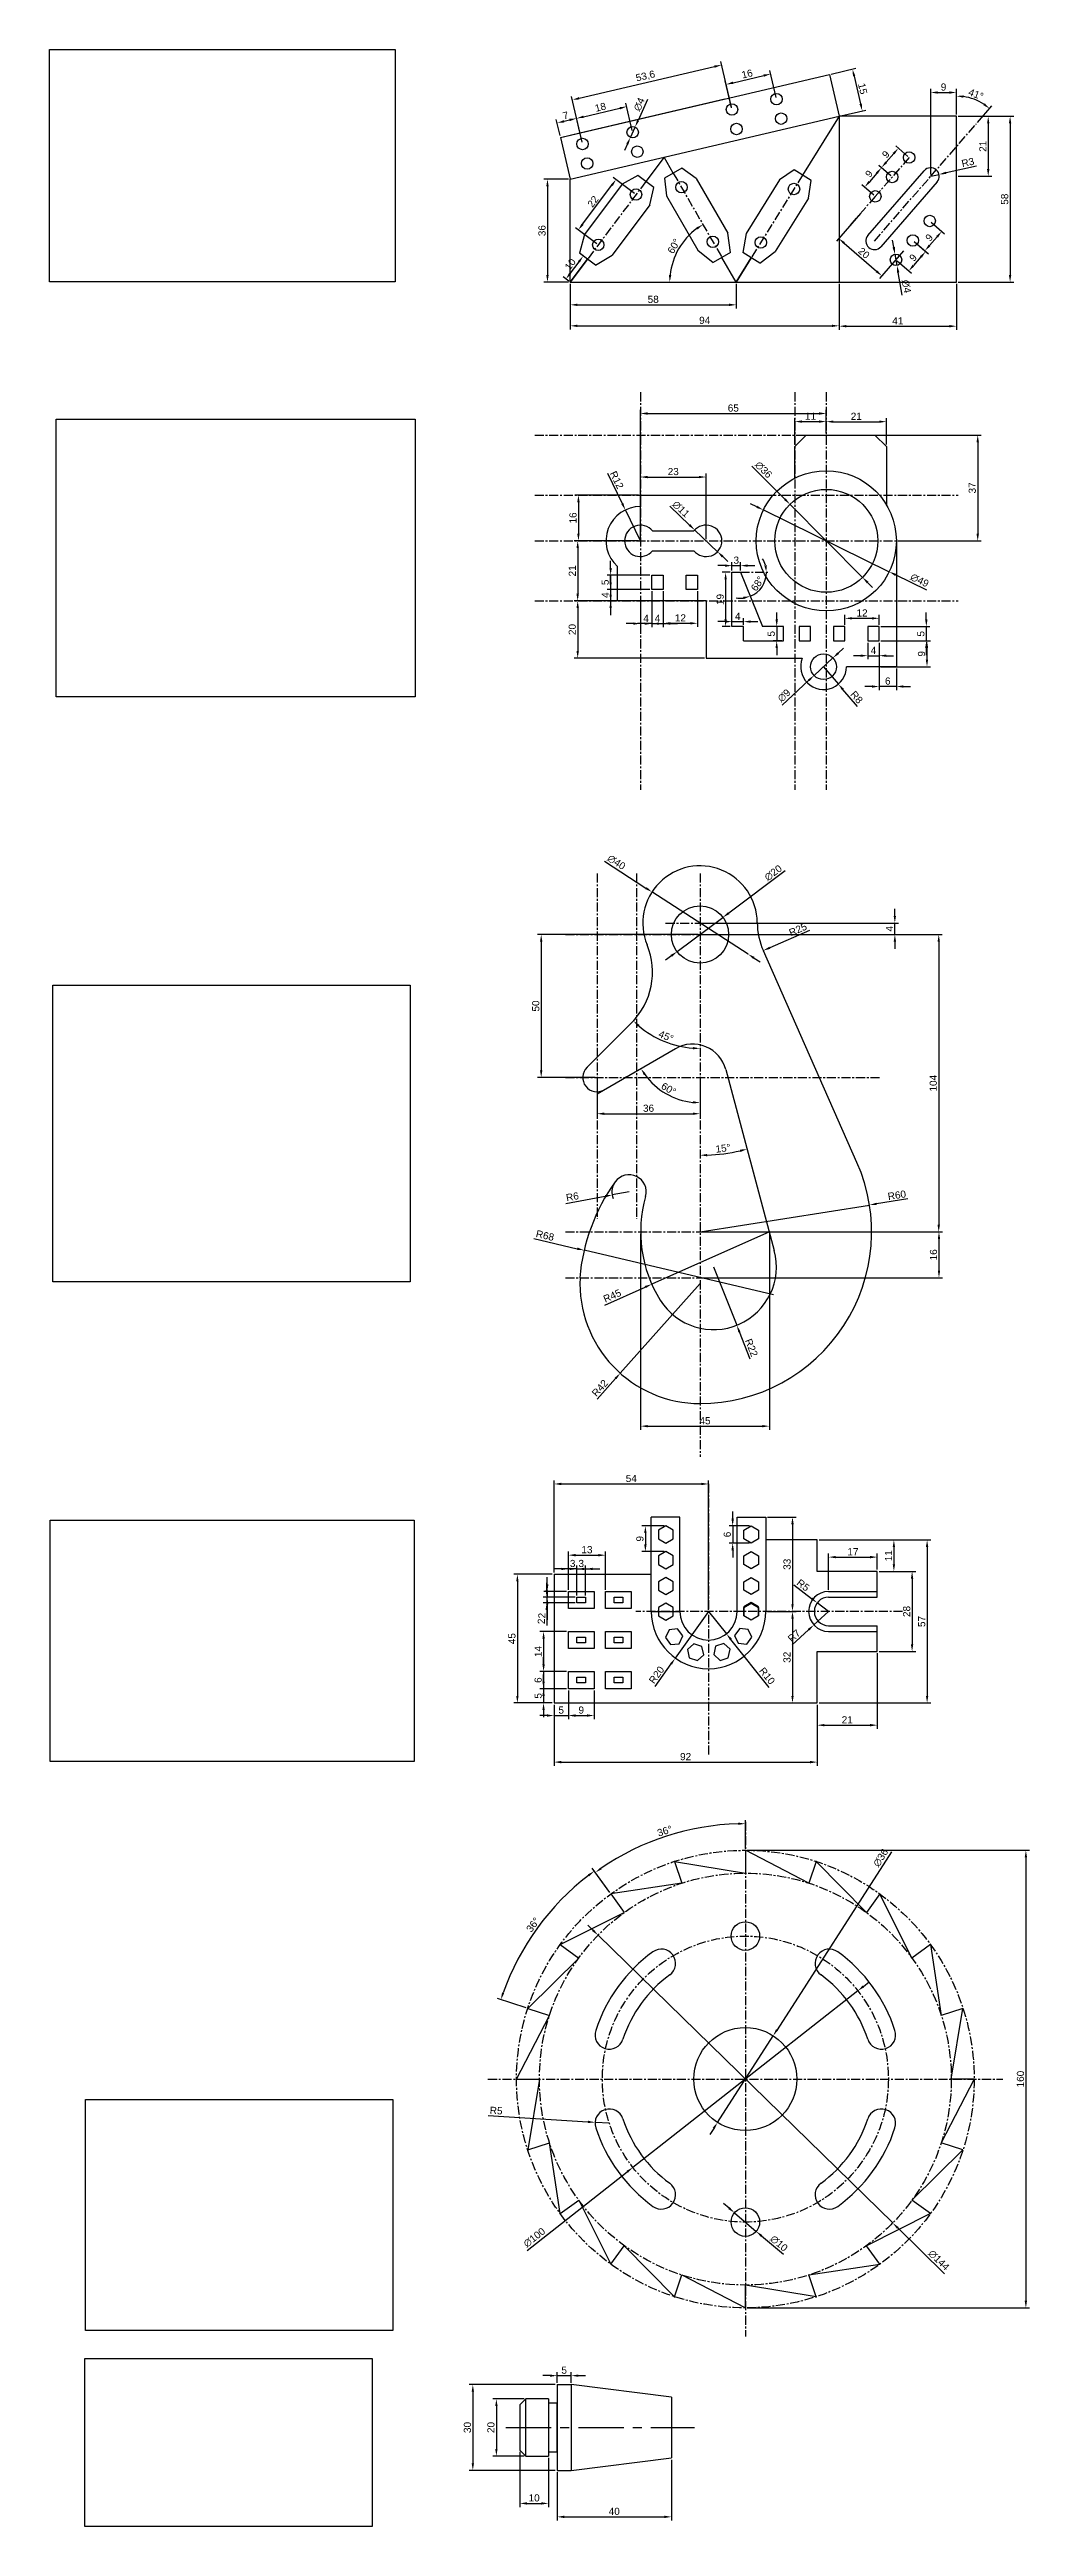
# Model space of a CAD drawing. Header units: millimetres. Extents: x 4 to 856, y 8 to 2347.
# Drawn here: x 4 to 347, y 521 to 1387 of the extents above; entities that cross this region are included whole.
import ezdxf

# ---------------------------------------------------------------- set-up
doc = ezdxf.new("R2010")
doc.units = ezdxf.units.MM
doc.header["$LTSCALE"] = 0.5
doc.header["$PDSIZE"] = -10
doc.linetypes.add('CENTER', pattern=[50.8, 31.75, -6.35, 6.35, -6.35])
doc.layers.add('中心线', color=1, linetype='CENTER')
doc.layers.add('尺寸线', color=5, linetype='Continuous')
doc.layers.add('可见的轮廓线', color=3, linetype='Continuous', lineweight=30)
doc.styles.get("Standard").update_dxf_attribs({"font": 'arial.ttf'})
doc.dimstyles.new('ISO-25', dxfattribs={"dimtxt": 2.5, "dimasz": 2.5, "dimexe": 1.25, "dimexo": 0.625, "dimtad": 1, "dimdec": 1, "dimtxsty": 'Standard', "dimcen": 2.5, "dimadec": 0, "dimazin": 0, "dimtfac": 1, "dimtdec": 1, "dimtmove": 0, "dimatfit": 3, "dimfxl": 1, "dimarcsym": 0})
picture_1 = doc.add_image_def('image2.jpg', size_in_pixel=(553, 323))
picture_2 = doc.add_image_def('image3.jpg', size_in_pixel=(553, 416))
picture_3 = doc.add_image_def('image4.jpg', size_in_pixel=(554, 367))
picture_4 = doc.add_image_def('image5.jpg', size_in_pixel=(553, 459))
picture_5 = doc.add_image_def('image6.jpg', size_in_pixel=(553, 428))
picture_6 = doc.add_image_def('image7.jpg', size_in_pixel=(553, 372))

msp = doc.modelspace()

# ---------------------------------------------------------------- blocks, each defined once
blk = doc.blocks.new('*D6')
at = {"layer": 'Defpoints', "color": 0, "ltscale": 0.2, "transparency": 16777216}
for p in [(181.91, 570.41), (152.48, 540.41), (181.91, 540.41)]:
    blk.add_point(p, dxfattribs=at)
at = {"layer": '尺寸线', "color": 0, "lineweight": -2, "ltscale": 0.2, "transparency": 16777216}
for p, q in [((181.28, 570.41), (151.23, 570.41)), ((152.48, 567.91), (152.48, 542.91)), ((181.28, 540.41), (151.23, 540.41))]:
    blk.add_line(p, q, dxfattribs=at)
at = {"layer": '尺寸线', "color": 0, "ltscale": 0.2, "transparency": 16777216}
for points in [[(152.06, 567.91), (152.89, 567.91), (152.48, 570.41)], [(152.06, 542.91), (152.89, 542.91), (152.48, 540.41)]]:
    blk.add_solid(points, dxfattribs=at)
at = {"layer": '尺寸线', "color": 0, "ltscale": 0.2, "transparency": 16777216, "insert": (150.58, 555.41), "char_height": 2.5, "attachment_point": 5, "rotation": 90}
blk.add_mtext('30', dxfattribs=at)
blk = doc.blocks.new('*D7')
at = {"layer": 'Defpoints', "color": 0, "ltscale": 0.2, "transparency": 16777216}
for p in [(171.03, 565.41), (160.71, 545.41), (171.03, 545.41)]:
    blk.add_point(p, dxfattribs=at)
at = {"layer": '尺寸线', "color": 0, "lineweight": -2, "ltscale": 0.2, "transparency": 16777216}
for p, q in [((170.41, 565.41), (159.46, 565.41)), ((160.71, 562.91), (160.71, 547.91)), ((170.41, 545.41), (159.46, 545.41))]:
    blk.add_line(p, q, dxfattribs=at)
at = {"layer": '尺寸线', "color": 0, "ltscale": 0.2, "transparency": 16777216}
for points in [[(160.3, 562.91), (161.13, 562.91), (160.71, 565.41)], [(160.3, 547.91), (161.13, 547.91), (160.71, 545.41)]]:
    blk.add_solid(points, dxfattribs=at)
at = {"layer": '尺寸线', "color": 0, "ltscale": 0.2, "transparency": 16777216, "insert": (158.81, 555.41), "char_height": 2.5, "attachment_point": 5, "rotation": 90}
blk.add_mtext('20', dxfattribs=at)
blk = doc.blocks.new('*D8')
at = {"layer": 'Defpoints', "color": 0, "ltscale": 0.2, "transparency": 16777216}
for p in [(168.91, 547.53), (178.91, 545.41), (178.91, 528.86)]:
    blk.add_point(p, dxfattribs=at)
at = {"layer": '尺寸线', "color": 0, "lineweight": -2, "ltscale": 0.2, "transparency": 16777216}
for p, q in [((168.91, 546.9), (168.91, 527.61)), ((178.91, 544.78), (178.91, 527.61)), ((171.41, 528.86), (176.41, 528.86))]:
    blk.add_line(p, q, dxfattribs=at)
at = {"layer": '尺寸线', "color": 0, "ltscale": 0.2, "transparency": 16777216}
for points in [[(171.41, 529.28), (171.41, 528.45), (168.91, 528.86)], [(176.41, 529.28), (176.41, 528.45), (178.91, 528.86)]]:
    blk.add_solid(points, dxfattribs=at)
at = {"layer": '尺寸线', "color": 0, "ltscale": 0.2, "transparency": 16777216, "insert": (173.91, 530.77), "char_height": 2.5, "attachment_point": 5}
blk.add_mtext('10', dxfattribs=at)
blk = doc.blocks.new('*D9')
at = {"layer": 'Defpoints', "color": 0, "ltscale": 0.2, "transparency": 16777216}
for p in [(181.91, 540.41), (221.91, 544.78), (221.91, 524.16)]:
    blk.add_point(p, dxfattribs=at)
at = {"layer": '尺寸线', "color": 0, "lineweight": -2, "ltscale": 0.2, "transparency": 16777216}
for p, q in [((181.91, 539.78), (181.91, 522.91)), ((221.91, 544.16), (221.91, 522.91)), ((184.41, 524.16), (219.41, 524.16))]:
    blk.add_line(p, q, dxfattribs=at)
at = {"layer": '尺寸线', "color": 0, "ltscale": 0.2, "transparency": 16777216}
for points in [[(184.41, 524.58), (184.41, 523.75), (181.91, 524.16)], [(219.41, 524.58), (219.41, 523.75), (221.91, 524.16)]]:
    blk.add_solid(points, dxfattribs=at)
at = {"layer": '尺寸线', "color": 0, "ltscale": 0.2, "transparency": 16777216, "insert": (201.91, 526.06), "char_height": 2.5, "attachment_point": 5}
blk.add_mtext('40', dxfattribs=at)
blk = doc.blocks.new('*D10')
at = {"layer": 'Defpoints', "color": 0, "ltscale": 0.2, "transparency": 16777216}
for p in [(186.91, 573.54), (181.91, 570.41), (186.91, 570.41)]:
    blk.add_point(p, dxfattribs=at)
at = {"layer": '尺寸线', "color": 0, "lineweight": -2, "ltscale": 0.2, "transparency": 16777216}
for p, q in [((179.41, 573.54), (176.91, 573.54)), ((181.91, 571.03), (181.91, 574.79)), ((181.91, 573.54), (186.91, 573.54)), ((186.91, 571.03), (186.91, 574.79)), ((189.41, 573.54), (191.91, 573.54))]:
    blk.add_line(p, q, dxfattribs=at)
at = {"layer": '尺寸线', "color": 0, "ltscale": 0.2, "transparency": 16777216}
for points in [[(179.41, 573.95), (179.41, 573.12), (181.91, 573.54)], [(189.41, 573.95), (189.41, 573.12), (186.91, 573.54)]]:
    blk.add_solid(points, dxfattribs=at)
at = {"layer": '尺寸线', "color": 0, "ltscale": 0.2, "transparency": 16777216, "insert": (184.41, 575.43), "char_height": 2.5, "attachment_point": 5}
blk.add_mtext('5', dxfattribs=at)
blk = doc.blocks.new('*D11')
at = {"layer": 'Defpoints', "color": 0, "ltscale": 0.2, "transparency": 16777216}
for p in [(257.48, 692.38), (238.03, 662.09)]:
    blk.add_point(p, dxfattribs=at)
at = {"layer": '尺寸线', "color": 0, "lineweight": -2, "ltscale": 0.2, "transparency": 16777216}
for p, q in [((298.79, 756.72), (258.83, 694.48)), ((238.03, 662.09), (257.48, 692.38)), ((236.68, 659.98), (235.33, 657.88))]:
    blk.add_line(p, q, dxfattribs=at)
at = {"layer": '尺寸线', "color": 0, "ltscale": 0.2, "transparency": 16777216}
for points in [[(258.48, 694.71), (259.18, 694.26), (257.48, 692.38)], [(236.33, 660.21), (237.03, 659.76), (238.03, 662.09)]]:
    blk.add_solid(points, dxfattribs=at)
at = {"layer": '尺寸线', "color": 0, "ltscale": 0.2, "transparency": 16777216, "insert": (295.09, 754.61), "char_height": 2.5, "attachment_point": 5, "rotation": 57.29727}
blk.add_mtext('∅36', dxfattribs=at)
blk = doc.blocks.new('*D12')
at = {"layer": 'Defpoints', "color": 0, "ltscale": 0.2, "transparency": 16777216}
for p in [(287.08, 708.11), (208.42, 646.36)]:
    blk.add_point(p, dxfattribs=at)
at = {"layer": '尺寸线', "color": 0, "lineweight": -2, "ltscale": 0.2, "transparency": 16777216}
for p, q in [((289.05, 709.65), (291.02, 711.19)), ((287.08, 708.11), (208.42, 646.36)), ((171.46, 617.35), (206.46, 644.82))]:
    blk.add_line(p, q, dxfattribs=at)
at = {"layer": '尺寸线', "color": 0, "ltscale": 0.2, "transparency": 16777216}
for points in [[(288.79, 709.98), (289.31, 709.32), (287.08, 708.11)], [(206.2, 645.14), (206.71, 644.49), (208.42, 646.36)]]:
    blk.add_solid(points, dxfattribs=at)
at = {"layer": '尺寸线', "color": 0, "ltscale": 0.2, "transparency": 16777216, "insert": (173.98, 621.83), "char_height": 2.5, "attachment_point": 5, "rotation": 38.13171}
blk.add_mtext('∅100', dxfattribs=at)
blk = doc.blocks.new('*D13')
at = {"layer": 'Defpoints', "color": 0, "ltscale": 0.2, "transparency": 16777216}
for p in [(196.24, 727.54), (299.26, 626.93)]:
    blk.add_point(p, dxfattribs=at)
at = {"layer": '尺寸线', "color": 0, "lineweight": -2, "ltscale": 0.2, "transparency": 16777216}
for p, q in [((194.46, 729.29), (192.67, 731.03)), ((196.24, 727.54), (299.26, 626.93)), ((317.42, 609.19), (301.05, 625.18))]:
    blk.add_line(p, q, dxfattribs=at)
at = {"layer": '尺寸线', "color": 0, "ltscale": 0.2, "transparency": 16777216}
for points in [[(194.75, 729.59), (194.16, 728.99), (196.24, 727.54)], [(301.34, 625.48), (300.76, 624.88), (299.26, 626.93)]]:
    blk.add_solid(points, dxfattribs=at)
at = {"layer": '尺寸线', "color": 0, "ltscale": 0.2, "transparency": 16777216, "insert": (315.41, 613.91), "char_height": 2.5, "attachment_point": 5, "rotation": 315.67654}
blk.add_mtext('∅144', dxfattribs=at)
blk = doc.blocks.new('*D14')
at = {"layer": 'Defpoints', "color": 0, "ltscale": 0.2, "transparency": 16777216}
for p in [(243.95, 630.48), (251.55, 623.98)]:
    blk.add_point(p, dxfattribs=at)
at = {"layer": '尺寸线', "color": 0, "lineweight": -2, "ltscale": 0.2, "transparency": 16777216}
for p, q in [((242.05, 632.11), (240.15, 633.73)), ((243.95, 630.48), (251.55, 623.98)), ((261.09, 615.84), (253.45, 622.36))]:
    blk.add_line(p, q, dxfattribs=at)
at = {"layer": '尺寸线', "color": 0, "ltscale": 0.2, "transparency": 16777216}
for points in [[(242.32, 632.42), (241.78, 631.79), (243.95, 630.48)], [(253.73, 622.68), (253.18, 622.04), (251.55, 623.98)]]:
    blk.add_solid(points, dxfattribs=at)
at = {"layer": '尺寸线', "color": 0, "ltscale": 0.2, "transparency": 16777216, "insert": (259.5, 619.78), "char_height": 2.5, "attachment_point": 5, "rotation": 319.47732}
blk.add_mtext('∅10', dxfattribs=at)
blk = doc.blocks.new('*D15')
at = {"layer": 'Defpoints', "color": 0, "ltscale": 0.2, "transparency": 16777216}
for p in [(195.21, 662.1), (200.2, 661.78)]:
    blk.add_point(p, dxfattribs=at)
at = {"layer": '尺寸线', "color": 0, "lineweight": -2, "ltscale": 0.2, "transparency": 16777216}
for p, q in [((157.86, 664.48), (192.72, 662.26)), ((200.2, 661.78), (195.21, 662.1))]:
    blk.add_line(p, q, dxfattribs=at)
at = {"layer": '尺寸线', "color": 0, "ltscale": 0.2, "transparency": 16777216}
blk.add_solid([(192.74, 662.68), (192.69, 661.84), (195.21, 662.1)], dxfattribs=at)
at = {"layer": '尺寸线', "color": 0, "ltscale": 0.2, "transparency": 16777216, "insert": (160.63, 666.2), "char_height": 2.5, "attachment_point": 5, "rotation": 356.3555}
blk.add_mtext('R5', dxfattribs=at)
blk = doc.blocks.new('*D16')
at = {"layer": 'Defpoints', "color": 0, "ltscale": 0.2, "transparency": 16777216}
for p in [(229.19, 764.59), (247.75, 757.23), (247.75, 749.23), (200.73, 741.95), (205.43, 735.48)]:
    blk.add_point(p, dxfattribs=at)
at = {"layer": '尺寸线', "color": 0, "lineweight": -2, "ltscale": 0.2, "transparency": 16777216}
for p, q in [((247.75, 757.86), (247.75, 767.79)), ((200.36, 742.46), (194.53, 750.49))]:
    blk.add_line(p, q, dxfattribs=at)
blk.add_arc((247.75, 677.23), 89.31, 91.60398, 124.39602, dxfattribs=at)
at = {"layer": '尺寸线', "color": 0, "ltscale": 0.2, "transparency": 16777216}
for points in [[(245.25, 766.92), (245.26, 766.09), (247.75, 766.54)], [(197.54, 750.58), (197.06, 751.26), (195.26, 749.48)]]:
    blk.add_solid(points, dxfattribs=at)
at = {"layer": '尺寸线', "color": 0, "ltscale": 0.2, "transparency": 16777216, "insert": (219.57, 763.98), "char_height": 2.5, "attachment_point": 5, "rotation": 18}
blk.add_mtext('36°', dxfattribs=at)
blk = doc.blocks.new('*D17')
at = {"layer": 'Defpoints', "color": 0, "ltscale": 0.2, "transparency": 16777216}
for p in [(180.96, 737.38), (200.73, 741.95), (205.43, 735.48), (171.67, 701.95), (179.28, 699.48)]:
    blk.add_point(p, dxfattribs=at)
at = {"layer": '尺寸线', "color": 0, "lineweight": -2, "ltscale": 0.2, "transparency": 16777216}
for p, q in [((200.36, 742.46), (194.19, 750.96)), ((171.07, 702.15), (161.08, 705.39))]:
    blk.add_line(p, q, dxfattribs=at)
blk.add_arc((247.75, 677.23), 89.88, 127.59369, 160.40631, dxfattribs=at)
at = {"layer": '尺寸线', "color": 0, "ltscale": 0.2, "transparency": 16777216}
for points in [[(192.67, 748.79), (193.17, 748.12), (194.92, 749.95)], [(163.47, 707.24), (162.68, 707.51), (162.27, 705.01)]]:
    blk.add_solid(points, dxfattribs=at)
at = {"layer": '尺寸线', "color": 0, "ltscale": 0.2, "transparency": 16777216, "insert": (173.5, 731.18), "char_height": 2.5, "attachment_point": 5, "rotation": 54}
blk.add_mtext('36°', dxfattribs=at)
blk = doc.blocks.new('*D18')
at = {"layer": 'Defpoints', "color": 0, "ltscale": 0.2, "transparency": 16777216}
for p in [(247.75, 757.23), (247.75, 597.23), (345.83, 597.23)]:
    blk.add_point(p, dxfattribs=at)
at = {"layer": '尺寸线', "color": 0, "lineweight": -2, "ltscale": 0.2, "transparency": 16777216}
for p, q in [((248.38, 757.23), (347.08, 757.23)), ((345.83, 754.73), (345.83, 599.73)), ((248.38, 597.23), (347.08, 597.23))]:
    blk.add_line(p, q, dxfattribs=at)
at = {"layer": '尺寸线', "color": 0, "ltscale": 0.2, "transparency": 16777216}
for points in [[(345.41, 754.73), (346.24, 754.73), (345.83, 757.23)], [(345.41, 599.73), (346.24, 599.73), (345.83, 597.23)]]:
    blk.add_solid(points, dxfattribs=at)
at = {"layer": '尺寸线', "color": 0, "ltscale": 0.2, "transparency": 16777216, "insert": (343.93, 677.23), "char_height": 2.5, "attachment_point": 5, "rotation": 90}
blk.add_mtext('160', dxfattribs=at)
blk = doc.blocks.new('*D19')
at = {"layer": 'Defpoints', "color": 0, "ltscale": 0.2, "transparency": 16777216}
for p in [(272.87, 865.73), (272.87, 808.73), (311.29, 808.73)]:
    blk.add_point(p, dxfattribs=at)
at = {"layer": '尺寸线', "color": 0, "lineweight": -2, "ltscale": 0.2, "transparency": 16777216}
for p, q in [((273.5, 865.73), (312.54, 865.73)), ((311.29, 863.23), (311.29, 811.23)), ((273.5, 808.73), (312.54, 808.73))]:
    blk.add_line(p, q, dxfattribs=at)
at = {"layer": '尺寸线', "color": 0, "ltscale": 0.2, "transparency": 16777216}
for points in [[(310.87, 863.23), (311.71, 863.23), (311.29, 865.73)], [(310.87, 811.23), (311.71, 811.23), (311.29, 808.73)]]:
    blk.add_solid(points, dxfattribs=at)
at = {"layer": '尺寸线', "color": 0, "ltscale": 0.2, "transparency": 16777216, "insert": (309.4, 837.23), "char_height": 2.5, "attachment_point": 5, "rotation": 90}
blk.add_mtext('57', dxfattribs=at)
blk = doc.blocks.new('*D20')
at = {"layer": 'Defpoints', "color": 0, "ltscale": 0.2, "transparency": 16777216}
for p in [(293.87, 859.74), (293.87, 854.73), (276.87, 847.73)]:
    blk.add_point(p, dxfattribs=at)
at = {"layer": '尺寸线', "color": 0, "lineweight": -2, "ltscale": 0.2, "transparency": 16777216}
for p, q in [((276.87, 848.35), (276.87, 860.99)), ((279.37, 859.74), (291.37, 859.74)), ((293.87, 855.35), (293.87, 860.99))]:
    blk.add_line(p, q, dxfattribs=at)
at = {"layer": '尺寸线', "color": 0, "ltscale": 0.2, "transparency": 16777216}
for points in [[(279.37, 860.16), (279.37, 859.32), (276.87, 859.74)], [(291.37, 860.16), (291.37, 859.32), (293.87, 859.74)]]:
    blk.add_solid(points, dxfattribs=at)
at = {"layer": '尺寸线', "color": 0, "ltscale": 0.2, "transparency": 16777216, "insert": (285.37, 861.62), "char_height": 2.5, "attachment_point": 5}
blk.add_mtext('17', dxfattribs=at)
blk = doc.blocks.new('*D21')
at = {"layer": 'Defpoints', "color": 0, "ltscale": 0.2, "transparency": 16777216}
for p in [(272.87, 865.73), (293.87, 854.73), (299.68, 854.73)]:
    blk.add_point(p, dxfattribs=at)
at = {"layer": '尺寸线', "color": 0, "lineweight": -2, "ltscale": 0.2, "transparency": 16777216}
for p, q in [((273.5, 865.73), (300.93, 865.73)), ((299.68, 863.23), (299.68, 857.23)), ((294.5, 854.73), (300.93, 854.73))]:
    blk.add_line(p, q, dxfattribs=at)
at = {"layer": '尺寸线', "color": 0, "ltscale": 0.2, "transparency": 16777216}
for points in [[(299.26, 863.23), (300.1, 863.23), (299.68, 865.73)], [(299.26, 857.23), (300.1, 857.23), (299.68, 854.73)]]:
    blk.add_solid(points, dxfattribs=at)
at = {"layer": '尺寸线', "color": 0, "ltscale": 0.2, "transparency": 16777216, "insert": (297.8, 860.23), "char_height": 2.5, "attachment_point": 5, "rotation": 90}
blk.add_mtext('11', dxfattribs=at)
blk = doc.blocks.new('*D22')
at = {"layer": 'Defpoints', "color": 0, "ltscale": 0.2, "transparency": 16777216}
for p in [(293.87, 854.73), (293.87, 826.73), (306.05, 826.73)]:
    blk.add_point(p, dxfattribs=at)
at = {"layer": '尺寸线', "color": 0, "lineweight": -2, "ltscale": 0.2, "transparency": 16777216}
for p, q in [((294.5, 854.73), (307.3, 854.73)), ((306.05, 852.23), (306.05, 829.23)), ((294.5, 826.73), (307.3, 826.73))]:
    blk.add_line(p, q, dxfattribs=at)
at = {"layer": '尺寸线', "color": 0, "ltscale": 0.2, "transparency": 16777216}
for points in [[(305.63, 852.23), (306.46, 852.23), (306.05, 854.73)], [(305.63, 829.23), (306.46, 829.23), (306.05, 826.73)]]:
    blk.add_solid(points, dxfattribs=at)
at = {"layer": '尺寸线', "color": 0, "ltscale": 0.2, "transparency": 16777216, "insert": (304.15, 840.73), "char_height": 2.5, "attachment_point": 5, "rotation": 90}
blk.add_mtext('28', dxfattribs=at)
blk = doc.blocks.new('*D23')
at = {"layer": 'Defpoints', "color": 0, "ltscale": 0.2, "transparency": 16777216}
for p in [(293.87, 826.73), (272.87, 808.73), (293.87, 800.97)]:
    blk.add_point(p, dxfattribs=at)
at = {"layer": '尺寸线', "color": 0, "lineweight": -2, "ltscale": 0.2, "transparency": 16777216}
for p, q in [((293.87, 826.1), (293.87, 799.72)), ((272.87, 808.1), (272.87, 799.72)), ((275.37, 800.97), (291.37, 800.97))]:
    blk.add_line(p, q, dxfattribs=at)
at = {"layer": '尺寸线', "color": 0, "ltscale": 0.2, "transparency": 16777216}
for points in [[(275.37, 801.39), (275.37, 800.56), (272.87, 800.97)], [(291.37, 801.39), (291.37, 800.56), (293.87, 800.97)]]:
    blk.add_solid(points, dxfattribs=at)
at = {"layer": '尺寸线', "color": 0, "ltscale": 0.2, "transparency": 16777216, "insert": (283.37, 802.85), "char_height": 2.5, "attachment_point": 5}
blk.add_mtext('21', dxfattribs=at)
blk = doc.blocks.new('*D24')
at = {"layer": 'Defpoints', "color": 0, "ltscale": 0.2, "transparency": 16777216}
for p in [(180.87, 808.73), (272.87, 808.73), (272.87, 788.06)]:
    blk.add_point(p, dxfattribs=at)
at = {"layer": '尺寸线', "color": 0, "lineweight": -2, "ltscale": 0.2, "transparency": 16777216}
for p, q in [((180.87, 808.1), (180.87, 786.81)), ((272.87, 808.1), (272.87, 786.81)), ((183.37, 788.06), (270.37, 788.06))]:
    blk.add_line(p, q, dxfattribs=at)
at = {"layer": '尺寸线', "color": 0, "ltscale": 0.2, "transparency": 16777216}
for points in [[(183.37, 788.48), (183.37, 787.64), (180.87, 788.06)], [(270.37, 788.48), (270.37, 787.64), (272.87, 788.06)]]:
    blk.add_solid(points, dxfattribs=at)
at = {"layer": '尺寸线', "color": 0, "ltscale": 0.2, "transparency": 16777216, "insert": (226.87, 789.96), "char_height": 2.5, "attachment_point": 5}
blk.add_mtext('92', dxfattribs=at)
blk = doc.blocks.new('*D25')
at = {"layer": 'Defpoints', "color": 0, "ltscale": 0.2, "transparency": 16777216}
for p in [(180.87, 808.73), (185.87, 813.73), (185.87, 804.34)]:
    blk.add_point(p, dxfattribs=at)
at = {"layer": '尺寸线', "color": 0, "lineweight": -2, "ltscale": 0.2, "transparency": 16777216}
for p, q in [((180.87, 808.1), (180.87, 803.09)), ((185.87, 813.1), (185.87, 803.09)), ((178.37, 804.34), (175.87, 804.34)), ((180.87, 804.34), (185.87, 804.34)), ((188.37, 804.34), (190.87, 804.34))]:
    blk.add_line(p, q, dxfattribs=at)
at = {"layer": '尺寸线', "color": 0, "ltscale": 0.2, "transparency": 16777216}
for points in [[(178.37, 804.76), (178.37, 803.92), (180.87, 804.34)], [(188.37, 804.76), (188.37, 803.92), (185.87, 804.34)]]:
    blk.add_solid(points, dxfattribs=at)
at = {"layer": '尺寸线', "color": 0, "ltscale": 0.2, "transparency": 16777216, "insert": (183.37, 806.24), "char_height": 2.5, "attachment_point": 5}
blk.add_mtext('5', dxfattribs=at)
blk = doc.blocks.new('*D26')
at = {"layer": 'Defpoints', "color": 0, "ltscale": 0.2, "transparency": 16777216}
for p in [(185.87, 813.73), (194.87, 813.73), (194.87, 804.34)]:
    blk.add_point(p, dxfattribs=at)
at = {"layer": '尺寸线', "color": 0, "lineweight": -2, "ltscale": 0.2, "transparency": 16777216}
for p, q in [((185.87, 813.1), (185.87, 803.09)), ((194.87, 813.1), (194.87, 803.09)), ((188.37, 804.34), (192.37, 804.34))]:
    blk.add_line(p, q, dxfattribs=at)
at = {"layer": '尺寸线', "color": 0, "ltscale": 0.2, "transparency": 16777216}
for points in [[(188.37, 804.76), (188.37, 803.92), (185.87, 804.34)], [(192.37, 804.76), (192.37, 803.92), (194.87, 804.34)]]:
    blk.add_solid(points, dxfattribs=at)
at = {"layer": '尺寸线', "color": 0, "ltscale": 0.2, "transparency": 16777216, "insert": (190.37, 806.24), "char_height": 2.5, "attachment_point": 5}
blk.add_mtext('9', dxfattribs=at)
blk = doc.blocks.new('*D27')
at = {"layer": 'Defpoints', "color": 0, "ltscale": 0.2, "transparency": 16777216}
for p in [(177.2, 808.73), (180.87, 808.73), (185.87, 813.73)]:
    blk.add_point(p, dxfattribs=at)
at = {"layer": '尺寸线', "color": 0, "lineweight": -2, "ltscale": 0.2, "transparency": 16777216}
for p, q in [((177.2, 816.23), (177.2, 818.73)), ((185.25, 813.73), (175.95, 813.73)), ((180.25, 808.73), (175.95, 808.73)), ((177.2, 813.73), (177.2, 808.73)), ((177.2, 806.23), (177.2, 803.73))]:
    blk.add_line(p, q, dxfattribs=at)
at = {"layer": '尺寸线', "color": 0, "ltscale": 0.2, "transparency": 16777216}
for points in [[(176.79, 816.23), (177.62, 816.23), (177.2, 813.73)], [(176.79, 806.23), (177.62, 806.23), (177.2, 808.73)]]:
    blk.add_solid(points, dxfattribs=at)
at = {"layer": '尺寸线', "color": 0, "ltscale": 0.2, "transparency": 16777216, "insert": (175.31, 811.23), "char_height": 2.5, "attachment_point": 5, "rotation": 90}
blk.add_mtext('5', dxfattribs=at)
blk = doc.blocks.new('*D28')
at = {"layer": 'Defpoints', "color": 0, "ltscale": 0.2, "transparency": 16777216}
for p in [(185.87, 819.73), (177.2, 813.73), (185.87, 813.73)]:
    blk.add_point(p, dxfattribs=at)
at = {"layer": '尺寸线', "color": 0, "lineweight": -2, "ltscale": 0.2, "transparency": 16777216}
for p, q in [((177.2, 822.23), (177.2, 824.73)), ((185.25, 819.73), (175.95, 819.73)), ((177.2, 819.73), (177.2, 813.73)), ((185.25, 813.73), (175.95, 813.73)), ((177.2, 811.23), (177.2, 808.73))]:
    blk.add_line(p, q, dxfattribs=at)
at = {"layer": '尺寸线', "color": 0, "ltscale": 0.2, "transparency": 16777216}
for points in [[(176.79, 822.23), (177.62, 822.23), (177.2, 819.73)], [(176.79, 811.23), (177.62, 811.23), (177.2, 813.73)]]:
    blk.add_solid(points, dxfattribs=at)
at = {"layer": '尺寸线', "color": 0, "ltscale": 0.2, "transparency": 16777216, "insert": (175.3, 816.73), "char_height": 2.5, "attachment_point": 5, "rotation": 90}
blk.add_mtext('6', dxfattribs=at)
blk = doc.blocks.new('*D29')
at = {"layer": 'Defpoints', "color": 0, "ltscale": 0.2, "transparency": 16777216}
for p in [(185.87, 833.73), (177.2, 819.73), (185.87, 819.73)]:
    blk.add_point(p, dxfattribs=at)
at = {"layer": '尺寸线', "color": 0, "lineweight": -2, "ltscale": 0.2, "transparency": 16777216}
for p, q in [((185.25, 833.73), (175.95, 833.73)), ((177.2, 831.23), (177.2, 822.23)), ((185.25, 819.73), (175.95, 819.73))]:
    blk.add_line(p, q, dxfattribs=at)
at = {"layer": '尺寸线', "color": 0, "ltscale": 0.2, "transparency": 16777216}
for points in [[(176.79, 831.23), (177.62, 831.23), (177.2, 833.73)], [(176.79, 822.23), (177.62, 822.23), (177.2, 819.73)]]:
    blk.add_solid(points, dxfattribs=at)
at = {"layer": '尺寸线', "color": 0, "ltscale": 0.2, "transparency": 16777216, "insert": (175.32, 826.73), "char_height": 2.5, "attachment_point": 5, "rotation": 90}
blk.add_mtext('14', dxfattribs=at)
blk = doc.blocks.new('*D30')
at = {"layer": 'Defpoints', "color": 0, "ltscale": 0.2, "transparency": 16777216}
for p in [(191.87, 855.6), (188.87, 845.73), (191.87, 845.73)]:
    blk.add_point(p, dxfattribs=at)
at = {"layer": '尺寸线', "color": 0, "lineweight": -2, "ltscale": 0.2, "transparency": 16777216}
for p, q in [((186.37, 855.6), (183.87, 855.6)), ((188.87, 846.35), (188.87, 856.85)), ((188.87, 855.6), (191.87, 855.6)), ((191.87, 846.35), (191.87, 856.85)), ((194.37, 855.6), (196.87, 855.6))]:
    blk.add_line(p, q, dxfattribs=at)
at = {"layer": '尺寸线', "color": 0, "ltscale": 0.2, "transparency": 16777216}
for points in [[(186.37, 856.02), (186.37, 855.19), (188.87, 855.6)], [(194.37, 856.02), (194.37, 855.19), (191.87, 855.6)]]:
    blk.add_solid(points, dxfattribs=at)
at = {"layer": '尺寸线', "color": 0, "ltscale": 0.2, "transparency": 16777216, "insert": (190.37, 857.5), "char_height": 2.5, "attachment_point": 5}
blk.add_mtext('3', dxfattribs=at)
blk = doc.blocks.new('*D31')
at = {"layer": 'Defpoints', "color": 0, "ltscale": 0.2, "transparency": 16777216}
for p in [(185.87, 855.6), (185.87, 847.73), (188.87, 845.73)]:
    blk.add_point(p, dxfattribs=at)
at = {"layer": '尺寸线', "color": 0, "lineweight": -2, "ltscale": 0.2, "transparency": 16777216}
for p, q in [((183.37, 855.6), (180.87, 855.6)), ((185.87, 848.35), (185.87, 856.85)), ((188.87, 855.6), (185.87, 855.6)), ((188.87, 846.35), (188.87, 856.85)), ((191.37, 855.6), (193.87, 855.6))]:
    blk.add_line(p, q, dxfattribs=at)
at = {"layer": '尺寸线', "color": 0, "ltscale": 0.2, "transparency": 16777216}
for points in [[(183.37, 856.02), (183.37, 855.19), (185.87, 855.6)], [(191.37, 856.02), (191.37, 855.19), (188.87, 855.6)]]:
    blk.add_solid(points, dxfattribs=at)
at = {"layer": '尺寸线', "color": 0, "ltscale": 0.2, "transparency": 16777216, "insert": (187.37, 857.5), "char_height": 2.5, "attachment_point": 5}
blk.add_mtext('3', dxfattribs=at)
blk = doc.blocks.new('*D32')
at = {"layer": 'Defpoints', "color": 0, "ltscale": 0.2, "transparency": 16777216}
for p in [(198.87, 860.41), (185.87, 847.73), (198.87, 847.73)]:
    blk.add_point(p, dxfattribs=at)
at = {"layer": '尺寸线', "color": 0, "lineweight": -2, "ltscale": 0.2, "transparency": 16777216}
for p, q in [((185.87, 848.35), (185.87, 861.66)), ((188.37, 860.41), (196.37, 860.41)), ((198.87, 848.35), (198.87, 861.66))]:
    blk.add_line(p, q, dxfattribs=at)
at = {"layer": '尺寸线', "color": 0, "ltscale": 0.2, "transparency": 16777216}
for points in [[(188.37, 860.83), (188.37, 859.99), (185.87, 860.41)], [(196.37, 860.83), (196.37, 859.99), (198.87, 860.41)]]:
    blk.add_solid(points, dxfattribs=at)
at = {"layer": '尺寸线', "color": 0, "ltscale": 0.2, "transparency": 16777216, "insert": (192.37, 862.31), "char_height": 2.5, "attachment_point": 5}
blk.add_mtext('13', dxfattribs=at)
blk = doc.blocks.new('*D33')
at = {"layer": 'Defpoints', "color": 0, "ltscale": 0.2, "transparency": 16777216}
for p in [(178.5, 845.73), (185.87, 847.73), (188.87, 845.73)]:
    blk.add_point(p, dxfattribs=at)
at = {"layer": '尺寸线', "color": 0, "lineweight": -2, "ltscale": 0.2, "transparency": 16777216}
for p, q in [((178.5, 850.23), (178.5, 852.73)), ((185.25, 847.73), (177.25, 847.73)), ((188.25, 845.73), (177.25, 845.73)), ((178.5, 847.73), (178.5, 845.73)), ((178.5, 843.23), (178.5, 837.82))]:
    blk.add_line(p, q, dxfattribs=at)
at = {"layer": '尺寸线', "color": 0, "ltscale": 0.2, "transparency": 16777216}
for points in [[(178.09, 850.23), (178.92, 850.23), (178.5, 847.73)], [(178.09, 843.23), (178.92, 843.23), (178.5, 845.73)]]:
    blk.add_solid(points, dxfattribs=at)
at = {"layer": '尺寸线', "color": 0, "ltscale": 0.2, "transparency": 16777216, "insert": (176.62, 839.28), "char_height": 2.5, "attachment_point": 5, "rotation": 90}
blk.add_mtext('2', dxfattribs=at)
blk = doc.blocks.new('*D34')
at = {"layer": 'Defpoints', "color": 0, "ltscale": 0.2, "transparency": 16777216}
for p in [(178.29, 843.73), (188.87, 845.73), (188.87, 843.73)]:
    blk.add_point(p, dxfattribs=at)
at = {"layer": '尺寸线', "color": 0, "lineweight": -2, "ltscale": 0.2, "transparency": 16777216}
for p, q in [((178.29, 848.23), (178.29, 850.73)), ((188.25, 845.73), (177.04, 845.73)), ((188.25, 843.73), (177.04, 843.73)), ((178.29, 845.73), (178.29, 843.73)), ((178.29, 841.23), (178.29, 835.82))]:
    blk.add_line(p, q, dxfattribs=at)
at = {"layer": '尺寸线', "color": 0, "ltscale": 0.2, "transparency": 16777216}
for points in [[(177.88, 848.23), (178.71, 848.23), (178.29, 845.73)], [(177.88, 841.23), (178.71, 841.23), (178.29, 843.73)]]:
    blk.add_solid(points, dxfattribs=at)
at = {"layer": '尺寸线', "color": 0, "ltscale": 0.2, "transparency": 16777216, "insert": (176.41, 837.28), "char_height": 2.5, "attachment_point": 5, "rotation": 90}
blk.add_mtext('2', dxfattribs=at)
blk = doc.blocks.new('*D35')
at = {"layer": 'Defpoints', "color": 0, "ltscale": 0.2, "transparency": 16777216}
for p in [(180.87, 853.73), (168.05, 808.73), (180.87, 808.73)]:
    blk.add_point(p, dxfattribs=at)
at = {"layer": '尺寸线', "color": 0, "lineweight": -2, "ltscale": 0.2, "transparency": 16777216}
for p, q in [((180.25, 853.73), (166.8, 853.73)), ((168.05, 851.23), (168.05, 811.23)), ((180.25, 808.73), (166.8, 808.73))]:
    blk.add_line(p, q, dxfattribs=at)
at = {"layer": '尺寸线', "color": 0, "ltscale": 0.2, "transparency": 16777216}
for points in [[(167.63, 851.23), (168.47, 851.23), (168.05, 853.73)], [(167.63, 811.23), (168.47, 811.23), (168.05, 808.73)]]:
    blk.add_solid(points, dxfattribs=at)
at = {"layer": '尺寸线', "color": 0, "ltscale": 0.2, "transparency": 16777216, "insert": (166.15, 831.23), "char_height": 2.5, "attachment_point": 5, "rotation": 90}
blk.add_mtext('45', dxfattribs=at)
blk = doc.blocks.new('*D36')
at = {"layer": 'Defpoints', "color": 0, "ltscale": 0.2, "transparency": 16777216}
for p in [(234.87, 885.31), (180.87, 853.73), (234.87, 840.73)]:
    blk.add_point(p, dxfattribs=at)
at = {"layer": '尺寸线', "color": 0, "lineweight": -2, "ltscale": 0.2, "transparency": 16777216}
for p, q in [((180.87, 854.35), (180.87, 886.56)), ((183.37, 885.31), (232.37, 885.31)), ((234.87, 841.35), (234.87, 886.56))]:
    blk.add_line(p, q, dxfattribs=at)
at = {"layer": '尺寸线', "color": 0, "ltscale": 0.2, "transparency": 16777216}
for points in [[(183.37, 885.73), (183.37, 884.89), (180.87, 885.31)], [(232.37, 885.73), (232.37, 884.89), (234.87, 885.31)]]:
    blk.add_solid(points, dxfattribs=at)
at = {"layer": '尺寸线', "color": 0, "ltscale": 0.2, "transparency": 16777216, "insert": (207.87, 887.21), "char_height": 2.5, "attachment_point": 5}
blk.add_mtext('54', dxfattribs=at)
blk = doc.blocks.new('*D37')
at = {"layer": 'Defpoints', "color": 0, "ltscale": 0.2, "transparency": 16777216}
for p in [(219.96, 870.65), (212.8, 861.65), (219.96, 861.65)]:
    blk.add_point(p, dxfattribs=at)
at = {"layer": '尺寸线', "color": 0, "lineweight": -2, "ltscale": 0.2, "transparency": 16777216}
for p, q in [((219.33, 870.65), (211.55, 870.65)), ((212.8, 868.15), (212.8, 864.15)), ((219.33, 861.65), (211.55, 861.65))]:
    blk.add_line(p, q, dxfattribs=at)
at = {"layer": '尺寸线', "color": 0, "ltscale": 0.2, "transparency": 16777216}
for points in [[(212.38, 868.15), (213.22, 868.15), (212.8, 870.65)], [(212.38, 864.15), (213.22, 864.15), (212.8, 861.65)]]:
    blk.add_solid(points, dxfattribs=at)
at = {"layer": '尺寸线', "color": 0, "ltscale": 0.2, "transparency": 16777216, "insert": (210.9, 866.15), "char_height": 2.5, "attachment_point": 5, "rotation": 90}
blk.add_mtext('9', dxfattribs=at)
blk = doc.blocks.new('*D38')
at = {"layer": 'Defpoints', "color": 0, "ltscale": 0.2, "transparency": 16777216}
for p in [(249.79, 870.65), (243.32, 864.65), (249.79, 864.65)]:
    blk.add_point(p, dxfattribs=at)
at = {"layer": '尺寸线', "color": 0, "lineweight": -2, "ltscale": 0.2, "transparency": 16777216}
for p, q in [((243.32, 873.15), (243.32, 875.65)), ((249.16, 870.65), (242.07, 870.65)), ((243.32, 870.65), (243.32, 864.65)), ((249.16, 864.65), (242.07, 864.65)), ((243.32, 862.15), (243.32, 859.65))]:
    blk.add_line(p, q, dxfattribs=at)
at = {"layer": '尺寸线', "color": 0, "ltscale": 0.2, "transparency": 16777216}
for points in [[(242.9, 873.15), (243.73, 873.15), (243.32, 870.65)], [(242.9, 862.15), (243.73, 862.15), (243.32, 864.65)]]:
    blk.add_solid(points, dxfattribs=at)
at = {"layer": '尺寸线', "color": 0, "ltscale": 0.2, "transparency": 16777216, "insert": (241.42, 867.65), "char_height": 2.5, "attachment_point": 5, "rotation": 90}
blk.add_mtext('6', dxfattribs=at)
blk = doc.blocks.new('*D39')
at = {"layer": 'Defpoints', "color": 0, "ltscale": 0.2, "transparency": 16777216}
for p in [(254.87, 873.73), (254.87, 840.73), (264.23, 840.73)]:
    blk.add_point(p, dxfattribs=at)
at = {"layer": '尺寸线', "color": 0, "lineweight": -2, "ltscale": 0.2, "transparency": 16777216}
for p, q in [((255.5, 873.73), (265.48, 873.73)), ((264.23, 871.23), (264.23, 843.23)), ((255.5, 840.73), (265.48, 840.73))]:
    blk.add_line(p, q, dxfattribs=at)
at = {"layer": '尺寸线', "color": 0, "ltscale": 0.2, "transparency": 16777216}
for points in [[(263.82, 871.23), (264.65, 871.23), (264.23, 873.73)], [(263.82, 843.23), (264.65, 843.23), (264.23, 840.73)]]:
    blk.add_solid(points, dxfattribs=at)
at = {"layer": '尺寸线', "color": 0, "ltscale": 0.2, "transparency": 16777216, "insert": (262.33, 857.23), "char_height": 2.5, "attachment_point": 5, "rotation": 90}
blk.add_mtext('33', dxfattribs=at)
blk = doc.blocks.new('*D40')
at = {"layer": 'Defpoints', "color": 0, "ltscale": 0.2, "transparency": 16777216}
for p in [(264.23, 840.73), (264.23, 808.73), (264.23, 808.73)]:
    blk.add_point(p, dxfattribs=at)
at = {"layer": '尺寸线', "color": 0, "lineweight": -2, "ltscale": 0.2, "transparency": 16777216}
for p, q in [((264.86, 840.73), (265.48, 840.73)), ((264.23, 838.23), (264.23, 811.23)), ((264.86, 808.73), (265.48, 808.73))]:
    blk.add_line(p, q, dxfattribs=at)
at = {"layer": '尺寸线', "color": 0, "ltscale": 0.2, "transparency": 16777216}
for points in [[(263.82, 838.23), (264.65, 838.23), (264.23, 840.73)], [(263.82, 811.23), (264.65, 811.23), (264.23, 808.73)]]:
    blk.add_solid(points, dxfattribs=at)
at = {"layer": '尺寸线', "color": 0, "ltscale": 0.2, "transparency": 16777216, "insert": (262.33, 824.73), "char_height": 2.5, "attachment_point": 5, "rotation": 90}
blk.add_mtext('32', dxfattribs=at)
blk = doc.blocks.new('*D41')
at = {"layer": 'Defpoints', "color": 0, "ltscale": 0.2, "transparency": 16777216}
for p in [(272.89, 843.76), (276.87, 840.73)]:
    blk.add_point(p, dxfattribs=at)
at = {"layer": '尺寸线', "color": 0, "lineweight": -2, "ltscale": 0.2, "transparency": 16777216}
for p, q in [((264.7, 850), (270.91, 845.27)), ((276.87, 840.73), (272.89, 843.76))]:
    blk.add_line(p, q, dxfattribs=at)
at = {"layer": '尺寸线', "color": 0, "ltscale": 0.2, "transparency": 16777216}
blk.add_solid([(271.16, 845.6), (270.65, 844.94), (272.89, 843.76)], dxfattribs=at)
at = {"layer": '尺寸线', "color": 0, "ltscale": 0.2, "transparency": 16777216, "insert": (267.96, 849.9), "char_height": 2.5, "attachment_point": 5, "rotation": 322.71955}
blk.add_mtext('R5', dxfattribs=at)
blk = doc.blocks.new('*D42')
at = {"layer": 'Defpoints', "color": 0, "ltscale": 0.2, "transparency": 16777216}
for p in [(276.87, 840.73), (271.7, 836.01)]:
    blk.add_point(p, dxfattribs=at)
at = {"layer": '尺寸线', "color": 0, "lineweight": -2, "ltscale": 0.2, "transparency": 16777216}
for p, q in [((276.87, 840.73), (271.7, 836.01)), ((264.1, 829.08), (269.85, 834.33))]:
    blk.add_line(p, q, dxfattribs=at)
at = {"layer": '尺寸线', "color": 0, "ltscale": 0.2, "transparency": 16777216}
blk.add_solid([(269.57, 834.64), (270.13, 834.02), (271.7, 836.01)], dxfattribs=at)
at = {"layer": '尺寸线', "color": 0, "ltscale": 0.2, "transparency": 16777216, "insert": (264.79, 832.25), "char_height": 2.5, "attachment_point": 5, "rotation": 42.36533}
blk.add_mtext('R7', dxfattribs=at)
blk = doc.blocks.new('*D43')
at = {"layer": 'Defpoints', "color": 0, "ltscale": 0.2, "transparency": 16777216}
for p in [(234.87, 840.73), (223.26, 824.45)]:
    blk.add_point(p, dxfattribs=at)
at = {"layer": '尺寸线', "color": 0, "lineweight": -2, "ltscale": 0.2, "transparency": 16777216}
for p, q in [((234.87, 840.73), (223.26, 824.45)), ((216.17, 814.5), (221.81, 822.41))]:
    blk.add_line(p, q, dxfattribs=at)
at = {"layer": '尺寸线', "color": 0, "ltscale": 0.2, "transparency": 16777216}
blk.add_solid([(221.47, 822.65), (222.15, 822.17), (223.26, 824.45)], dxfattribs=at)
at = {"layer": '尺寸线', "color": 0, "ltscale": 0.2, "transparency": 16777216, "insert": (216.71, 818.54), "char_height": 2.5, "attachment_point": 5, "rotation": 54.5056}
blk.add_mtext('R20', dxfattribs=at)
blk = doc.blocks.new('*D44')
at = {"layer": 'Defpoints', "color": 0, "ltscale": 0.2, "transparency": 16777216}
for p in [(234.87, 840.73), (241.13, 832.93)]:
    blk.add_point(p, dxfattribs=at)
at = {"layer": '尺寸线', "color": 0, "lineweight": -2, "ltscale": 0.2, "transparency": 16777216}
for p, q in [((234.87, 840.73), (241.13, 832.93)), ((256.13, 814.2), (242.69, 830.98))]:
    blk.add_line(p, q, dxfattribs=at)
at = {"layer": '尺寸线', "color": 0, "ltscale": 0.2, "transparency": 16777216}
blk.add_solid([(243.01, 831.24), (242.36, 830.71), (241.13, 832.93)], dxfattribs=at)
at = {"layer": '尺寸线', "color": 0, "ltscale": 0.2, "transparency": 16777216, "insert": (255.36, 818.2), "char_height": 2.5, "attachment_point": 5, "rotation": 308.70684}
blk.add_mtext('R10', dxfattribs=at)
blk = doc.blocks.new('*D45')
at = {"layer": 'Defpoints', "color": 0, "ltscale": 0.2, "transparency": 16777216}
for p in [(231.9, 1077.43), (231.9, 973.43), (315.36, 973.43)]:
    blk.add_point(p, dxfattribs=at)
at = {"layer": '尺寸线', "color": 0, "lineweight": -2, "ltscale": 0.2, "transparency": 16777216}
for p, q in [((232.53, 1077.43), (316.61, 1077.43)), ((315.36, 1074.93), (315.36, 975.93)), ((232.53, 973.43), (316.61, 973.43))]:
    blk.add_line(p, q, dxfattribs=at)
at = {"layer": '尺寸线', "color": 0, "ltscale": 0.2, "transparency": 16777216}
for points in [[(314.94, 1074.93), (315.77, 1074.93), (315.36, 1077.43)], [(314.94, 975.93), (315.77, 975.93), (315.36, 973.43)]]:
    blk.add_solid(points, dxfattribs=at)
at = {"layer": '尺寸线', "color": 0, "ltscale": 0.2, "transparency": 16777216, "insert": (313.46, 1025.43), "char_height": 2.5, "attachment_point": 5, "rotation": 90}
blk.add_mtext('104', dxfattribs=at)
blk = doc.blocks.new('*D46')
at = {"layer": 'Defpoints', "color": 0, "ltscale": 0.2, "transparency": 16777216}
for p in [(231.9, 973.43), (231.9, 957.43), (315.44, 957.43)]:
    blk.add_point(p, dxfattribs=at)
at = {"layer": '尺寸线', "color": 0, "lineweight": -2, "ltscale": 0.2, "transparency": 16777216}
for p, q in [((232.53, 973.43), (316.69, 973.43)), ((315.44, 970.93), (315.44, 959.93)), ((232.53, 957.43), (316.69, 957.43))]:
    blk.add_line(p, q, dxfattribs=at)
at = {"layer": '尺寸线', "color": 0, "ltscale": 0.2, "transparency": 16777216}
for points in [[(315.03, 970.93), (315.86, 970.93), (315.44, 973.43)], [(315.03, 959.93), (315.86, 959.93), (315.44, 957.43)]]:
    blk.add_solid(points, dxfattribs=at)
at = {"layer": '尺寸线', "color": 0, "ltscale": 0.2, "transparency": 16777216, "insert": (313.54, 965.43), "char_height": 2.5, "attachment_point": 5, "rotation": 90}
blk.add_mtext('16', dxfattribs=at)
blk = doc.blocks.new('*D47')
at = {"layer": 'Defpoints', "color": 0, "ltscale": 0.2, "transparency": 16777216}
for p in [(231.9, 1081.43), (231.9, 1077.43), (300.01, 1081.43)]:
    blk.add_point(p, dxfattribs=at)
at = {"layer": '尺寸线', "color": 0, "lineweight": -2, "ltscale": 0.2, "transparency": 16777216}
for p, q in [((300.01, 1083.93), (300.01, 1086.43)), ((232.53, 1081.43), (301.26, 1081.43)), ((232.53, 1077.43), (301.26, 1077.43)), ((300.01, 1077.43), (300.01, 1081.43)), ((300.01, 1074.93), (300.01, 1072.43))]:
    blk.add_line(p, q, dxfattribs=at)
at = {"layer": '尺寸线', "color": 0, "ltscale": 0.2, "transparency": 16777216}
for points in [[(299.6, 1083.93), (300.43, 1083.93), (300.01, 1081.43)], [(299.6, 1074.93), (300.43, 1074.93), (300.01, 1077.43)]]:
    blk.add_solid(points, dxfattribs=at)
at = {"layer": '尺寸线', "color": 0, "ltscale": 0.2, "transparency": 16777216, "insert": (298.14, 1079.43), "char_height": 2.5, "attachment_point": 5, "rotation": 90}
blk.add_mtext('4', dxfattribs=at)
blk = doc.blocks.new('*D48')
at = {"layer": 'Defpoints', "color": 0, "ltscale": 0.2, "transparency": 16777216}
for p in [(211.15, 973.43), (256.15, 973.43), (256.15, 905.52)]:
    blk.add_point(p, dxfattribs=at)
at = {"layer": '尺寸线', "color": 0, "lineweight": -2, "ltscale": 0.2, "transparency": 16777216}
for p, q in [((211.15, 972.81), (211.15, 904.27)), ((256.15, 972.81), (256.15, 904.27)), ((213.65, 905.52), (253.65, 905.52))]:
    blk.add_line(p, q, dxfattribs=at)
at = {"layer": '尺寸线', "color": 0, "ltscale": 0.2, "transparency": 16777216}
for points in [[(213.65, 905.93), (213.65, 905.1), (211.15, 905.52)], [(253.65, 905.93), (253.65, 905.1), (256.15, 905.52)]]:
    blk.add_solid(points, dxfattribs=at)
at = {"layer": '尺寸线', "color": 0, "ltscale": 0.2, "transparency": 16777216, "insert": (233.65, 907.41), "char_height": 2.5, "attachment_point": 5}
blk.add_mtext('45', dxfattribs=at)
blk = doc.blocks.new('*D49')
at = {"layer": 'Defpoints', "color": 0, "ltscale": 0.2, "transparency": 16777216}
for p in [(231.9, 1077.43), (176.38, 1027.43), (195.9, 1027.43)]:
    blk.add_point(p, dxfattribs=at)
at = {"layer": '尺寸线', "color": 0, "lineweight": -2, "ltscale": 0.2, "transparency": 16777216}
for p, q in [((231.28, 1077.43), (175.13, 1077.43)), ((176.38, 1074.93), (176.38, 1029.93)), ((195.28, 1027.43), (175.13, 1027.43))]:
    blk.add_line(p, q, dxfattribs=at)
at = {"layer": '尺寸线', "color": 0, "ltscale": 0.2, "transparency": 16777216}
for points in [[(175.96, 1074.93), (176.79, 1074.93), (176.38, 1077.43)], [(175.96, 1029.93), (176.79, 1029.93), (176.38, 1027.43)]]:
    blk.add_solid(points, dxfattribs=at)
at = {"layer": '尺寸线', "color": 0, "ltscale": 0.2, "transparency": 16777216, "insert": (174.47, 1052.43), "char_height": 2.5, "attachment_point": 5, "rotation": 90}
blk.add_mtext('50', dxfattribs=at)
blk = doc.blocks.new('*D50')
at = {"layer": 'Defpoints', "color": 0, "ltscale": 0.2, "transparency": 16777216}
for p in [(195.9, 1027.43), (231.9, 1027.43), (231.9, 1014.77)]:
    blk.add_point(p, dxfattribs=at)
at = {"layer": '尺寸线', "color": 0, "lineweight": -2, "ltscale": 0.2, "transparency": 16777216}
for p, q in [((195.9, 1026.81), (195.9, 1013.52)), ((231.9, 1026.81), (231.9, 1013.52)), ((198.4, 1014.77), (229.4, 1014.77))]:
    blk.add_line(p, q, dxfattribs=at)
at = {"layer": '尺寸线', "color": 0, "ltscale": 0.2, "transparency": 16777216}
for points in [[(198.4, 1015.18), (198.4, 1014.35), (195.9, 1014.77)], [(229.4, 1015.18), (229.4, 1014.35), (231.9, 1014.77)]]:
    blk.add_solid(points, dxfattribs=at)
at = {"layer": '尺寸线', "color": 0, "ltscale": 0.2, "transparency": 16777216, "insert": (213.9, 1016.67), "char_height": 2.5, "attachment_point": 5}
blk.add_mtext('36', dxfattribs=at)
blk = doc.blocks.new('*D51')
at = {"layer": 'Defpoints', "color": 0, "ltscale": 0.2, "transparency": 16777216}
for p in [(231.9, 1098.76), (223.34, 1037.5), (216.58, 1024.19), (195.9, 1021.66), (231.9, 894.78)]:
    blk.add_point(p, dxfattribs=at)
at = {"layer": '尺寸线', "color": 0, "lineweight": -2, "ltscale": 0.2, "transparency": 16777216}
blk.add_arc((231.9, 1042.44), 23.83, 216.01436, 263.98564, dxfattribs=at)
at = {"layer": '尺寸线', "color": 0, "ltscale": 0.2, "transparency": 16777216}
for points in [[(212.28, 1028.21), (212.98, 1028.66), (211.27, 1030.53)], [(229.43, 1019.16), (229.38, 1018.33), (231.9, 1018.62)]]:
    blk.add_solid(points, dxfattribs=at)
at = {"layer": '尺寸线', "color": 0, "ltscale": 0.2, "transparency": 16777216, "insert": (220.94, 1023.45), "char_height": 2.5, "attachment_point": 5, "rotation": 330}
blk.add_mtext('60°', dxfattribs=at)
blk = doc.blocks.new('*D52')
at = {"layer": 'Defpoints', "color": 0, "ltscale": 0.2, "transparency": 16777216}
for p in [(231.9, 1098.76), (240.93, 1030.21), (237.45, 1000.48), (257.88, 966.95), (231.9, 894.78)]:
    blk.add_point(p, dxfattribs=at)
at = {"layer": '尺寸线', "color": 0, "lineweight": -2, "ltscale": 0.2, "transparency": 16777216}
blk.add_arc((231.9, 1063.92), 63.68, 272.2496, 282.75112, dxfattribs=at)
at = {"layer": '尺寸线', "color": 0, "ltscale": 0.2, "transparency": 16777216}
for points in [[(234.41, 999.87), (234.39, 1000.7), (231.9, 1000.24)], [(245.86, 1002.21), (246.06, 1001.4), (248.38, 1002.41)]]:
    blk.add_solid(points, dxfattribs=at)
at = {"layer": '尺寸线', "color": 0, "ltscale": 0.2, "transparency": 16777216, "insert": (239.96, 1002.67), "char_height": 2.5, "attachment_point": 5, "rotation": 7.50036}
blk.add_mtext('15°', dxfattribs=at)
blk = doc.blocks.new('*D53')
at = {"layer": 'Defpoints', "color": 0, "ltscale": 0.2, "transparency": 16777216}
for p in [(231.9, 1098.76), (207.98, 1046.58), (215.44, 1042), (192.34, 1030.94), (231.9, 894.78)]:
    blk.add_point(p, dxfattribs=at)
at = {"layer": '尺寸线', "color": 0, "lineweight": -2, "ltscale": 0.2, "transparency": 16777216}
blk.add_line((208.42, 1047.03), (209.51, 1048.11), dxfattribs=at)
blk.add_arc((231.9, 1070.5), 32.91, 229.35318, 265.64682, dxfattribs=at)
at = {"layer": '尺寸线', "color": 0, "ltscale": 0.2, "transparency": 16777216}
for points in [[(210.18, 1045.22), (210.74, 1045.84), (208.63, 1047.23)], [(229.42, 1038.1), (229.39, 1037.27), (231.9, 1037.59)]]:
    blk.add_solid(points, dxfattribs=at)
at = {"layer": '尺寸线', "color": 0, "ltscale": 0.2, "transparency": 16777216, "insert": (220.03, 1041.85), "char_height": 2.5, "attachment_point": 5, "rotation": 337.5}
blk.add_mtext('45°', dxfattribs=at)
blk = doc.blocks.new('*D54')
at = {"layer": 'Defpoints', "color": 0, "ltscale": 0.2, "transparency": 16777216}
for p in [(215.11, 1092.3), (248.69, 1070.56)]:
    blk.add_point(p, dxfattribs=at)
at = {"layer": '尺寸线', "color": 0, "lineweight": -2, "ltscale": 0.2, "transparency": 16777216}
for p, q in [((198.45, 1103.08), (213.01, 1093.65)), ((248.69, 1070.56), (215.11, 1092.3)), ((250.79, 1069.21), (252.89, 1067.85))]:
    blk.add_line(p, q, dxfattribs=at)
at = {"layer": '尺寸线', "color": 0, "ltscale": 0.2, "transparency": 16777216}
for points in [[(213.24, 1094), (212.78, 1093.3), (215.11, 1092.3)], [(251.02, 1069.56), (250.56, 1068.86), (248.69, 1070.56)]]:
    blk.add_solid(points, dxfattribs=at)
at = {"layer": '尺寸线', "color": 0, "ltscale": 0.2, "transparency": 16777216, "insert": (202.69, 1102.68), "char_height": 2.5, "attachment_point": 5, "rotation": 327.0923}
blk.add_mtext('∅40', dxfattribs=at)
blk = doc.blocks.new('*D55')
at = {"layer": 'Defpoints', "color": 0, "ltscale": 0.2, "transparency": 16777216}
for p in [(239.92, 1083.41), (223.88, 1071.45)]:
    blk.add_point(p, dxfattribs=at)
at = {"layer": '尺寸线', "color": 0, "lineweight": -2, "ltscale": 0.2, "transparency": 16777216}
for p, q in [((261.7, 1099.65), (241.92, 1084.9)), ((223.88, 1071.45), (239.92, 1083.41)), ((221.88, 1069.96), (219.87, 1068.46))]:
    blk.add_line(p, q, dxfattribs=at)
at = {"layer": '尺寸线', "color": 0, "ltscale": 0.2, "transparency": 16777216}
for points in [[(241.67, 1085.24), (242.17, 1084.57), (239.92, 1083.41)], [(221.63, 1070.29), (222.13, 1069.63), (223.88, 1071.45)]]:
    blk.add_solid(points, dxfattribs=at)
at = {"layer": '尺寸线', "color": 0, "ltscale": 0.2, "transparency": 16777216, "insert": (257.5, 1098.97), "char_height": 2.5, "attachment_point": 5, "rotation": 36.70613}
blk.add_mtext('∅20', dxfattribs=at)
blk = doc.blocks.new('*D56')
at = {"layer": 'Defpoints', "color": 0, "ltscale": 0.2, "transparency": 16777216}
for p in [(276.9, 1081.8), (253.99, 1071.79)]:
    blk.add_point(p, dxfattribs=at)
at = {"layer": '尺寸线', "color": 0, "lineweight": -2, "ltscale": 0.2, "transparency": 16777216}
blk.add_line((270.21, 1078.88), (256.28, 1072.79), dxfattribs=at)
at = {"layer": '尺寸线', "color": 0, "ltscale": 0.2, "transparency": 16777216}
blk.add_solid([(256.12, 1073.17), (256.45, 1072.41), (253.99, 1071.79)], dxfattribs=at)
at = {"layer": '尺寸线', "color": 0, "ltscale": 0.2, "transparency": 16777216, "insert": (266.13, 1079.17), "char_height": 2.5, "attachment_point": 5, "rotation": 23.61239}
blk.add_mtext('R25', dxfattribs=at)
blk = doc.blocks.new('*D57')
at = {"layer": 'Defpoints', "color": 0, "ltscale": 0.2, "transparency": 16777216}
for p in [(291.16, 982.84), (231.9, 973.43)]:
    blk.add_point(p, dxfattribs=at)
at = {"layer": '尺寸线', "color": 0, "lineweight": -2, "ltscale": 0.2, "transparency": 16777216}
for p, q in [((231.9, 973.43), (291.16, 982.84)), ((304.58, 984.98), (293.63, 983.24))]:
    blk.add_line(p, q, dxfattribs=at)
at = {"layer": '尺寸线', "color": 0, "ltscale": 0.2, "transparency": 16777216}
blk.add_solid([(293.56, 983.65), (293.69, 982.82), (291.16, 982.84)], dxfattribs=at)
at = {"layer": '尺寸线', "color": 0, "ltscale": 0.2, "transparency": 16777216, "insert": (300.72, 986.29), "char_height": 2.5, "attachment_point": 5, "rotation": 9.02642}
blk.add_mtext('R60', dxfattribs=at)
blk = doc.blocks.new('*D58')
at = {"layer": 'Defpoints', "color": 0, "ltscale": 0.2, "transparency": 16777216}
for p in [(236.63, 961.26), (244.75, 940.81)]:
    blk.add_point(p, dxfattribs=at)
at = {"layer": '尺寸线', "color": 0, "lineweight": -2, "ltscale": 0.2, "transparency": 16777216}
for p, q in [((236.63, 961.26), (244.75, 940.81)), ((249.47, 928.93), (245.67, 938.49))]:
    blk.add_line(p, q, dxfattribs=at)
at = {"layer": '尺寸线', "color": 0, "ltscale": 0.2, "transparency": 16777216}
blk.add_solid([(246.06, 938.64), (245.29, 938.33), (244.75, 940.81)], dxfattribs=at)
at = {"layer": '尺寸线', "color": 0, "ltscale": 0.2, "transparency": 16777216, "insert": (249.89, 932.97), "char_height": 2.5, "attachment_point": 5, "rotation": 291.6541}
blk.add_mtext('R22', dxfattribs=at)
blk = doc.blocks.new('*D59')
at = {"layer": 'Defpoints', "color": 0, "ltscale": 0.2, "transparency": 16777216}
for p in [(256.15, 973.43), (215.03, 955.15)]:
    blk.add_point(p, dxfattribs=at)
at = {"layer": '尺寸线', "color": 0, "lineweight": -2, "ltscale": 0.2, "transparency": 16777216}
for p, q in [((256.15, 973.43), (215.03, 955.15)), ((198.67, 947.88), (212.74, 954.14))]:
    blk.add_line(p, q, dxfattribs=at)
at = {"layer": '尺寸线', "color": 0, "ltscale": 0.2, "transparency": 16777216}
blk.add_solid([(212.57, 954.52), (212.91, 953.76), (215.03, 955.15)], dxfattribs=at)
at = {"layer": '尺寸线', "color": 0, "ltscale": 0.2, "transparency": 16777216, "insert": (201.21, 951.09), "char_height": 2.5, "attachment_point": 5, "rotation": 23.96585}
blk.add_mtext('R45', dxfattribs=at)
blk = doc.blocks.new('*D60')
at = {"layer": 'Defpoints', "color": 0, "ltscale": 0.2, "transparency": 16777216}
for p in [(207.11, 987.43), (201.2, 986.35)]:
    blk.add_point(p, dxfattribs=at)
at = {"layer": '尺寸线', "color": 0, "lineweight": -2, "ltscale": 0.2, "transparency": 16777216}
for p, q in [((207.11, 987.43), (201.2, 986.35)), ((185.03, 983.39), (198.74, 985.9))]:
    blk.add_line(p, q, dxfattribs=at)
blk.add_arc((207.11, 987.43), 6, 150.48714, 202.29943, dxfattribs=at)
at = {"layer": '尺寸线', "color": 0, "ltscale": 0.2, "transparency": 16777216}
blk.add_solid([(198.67, 986.31), (198.82, 985.49), (201.2, 986.35)], dxfattribs=at)
at = {"layer": '尺寸线', "color": 0, "ltscale": 0.2, "transparency": 16777216, "insert": (187.28, 985.74), "char_height": 2.5, "attachment_point": 5, "rotation": 10.36281}
blk.add_mtext('R6', dxfattribs=at)
blk = doc.blocks.new('*D61')
at = {"layer": 'Defpoints', "color": 0, "ltscale": 0.2, "transparency": 16777216}
for p in [(191.4, 967.01), (257.59, 951.44)]:
    blk.add_point(p, dxfattribs=at)
at = {"layer": '尺寸线', "color": 0, "lineweight": -2, "ltscale": 0.2, "transparency": 16777216}
for p, q in [((173.77, 971.16), (188.97, 967.58)), ((257.59, 951.44), (191.4, 967.01))]:
    blk.add_line(p, q, dxfattribs=at)
at = {"layer": '尺寸线', "color": 0, "ltscale": 0.2, "transparency": 16777216}
blk.add_solid([(189.06, 967.99), (188.87, 967.18), (191.4, 967.01)], dxfattribs=at)
at = {"layer": '尺寸线', "color": 0, "ltscale": 0.2, "transparency": 16777216, "insert": (177.72, 972.18), "char_height": 2.5, "attachment_point": 5, "rotation": 346.76536}
blk.add_mtext('R68', dxfattribs=at)
blk = doc.blocks.new('*D62')
at = {"layer": 'Defpoints', "color": 0, "ltscale": 0.2, "transparency": 16777216}
for p in [(231.9, 955.43), (204.01, 924.03)]:
    blk.add_point(p, dxfattribs=at)
at = {"layer": '尺寸线', "color": 0, "lineweight": -2, "ltscale": 0.2, "transparency": 16777216}
for p, q in [((231.9, 955.43), (204.01, 924.03)), ((195.9, 914.91), (202.34, 922.16))]:
    blk.add_line(p, q, dxfattribs=at)
at = {"layer": '尺寸线', "color": 0, "ltscale": 0.2, "transparency": 16777216}
blk.add_solid([(202.03, 922.44), (202.66, 921.89), (204.01, 924.03)], dxfattribs=at)
at = {"layer": '尺寸线', "color": 0, "ltscale": 0.2, "transparency": 16777216, "insert": (196.89, 918.85), "char_height": 2.5, "attachment_point": 5, "rotation": 48.38109}
blk.add_mtext('R42', dxfattribs=at)
blk = doc.blocks.new('*D63')
at = {"layer": 'Defpoints', "color": 0, "ltscale": 0.2, "transparency": 16777216}
for p in [(275.08, 1171.07), (280.26, 1164.98)]:
    blk.add_point(p, dxfattribs=at)
at = {"layer": '尺寸线', "color": 0, "lineweight": -2, "ltscale": 0.2, "transparency": 16777216}
for p, q in [((275.08, 1171.07), (280.26, 1164.98)), ((286.93, 1157.14), (281.88, 1163.07))]:
    blk.add_line(p, q, dxfattribs=at)
at = {"layer": '尺寸线', "color": 0, "ltscale": 0.2, "transparency": 16777216}
blk.add_solid([(282.2, 1163.34), (281.56, 1162.8), (280.26, 1164.98)], dxfattribs=at)
at = {"layer": '尺寸线', "color": 0, "ltscale": 0.2, "transparency": 16777216, "insert": (286.66, 1160.39), "char_height": 2.5, "attachment_point": 5, "rotation": 310.38136}
blk.add_mtext('R8', dxfattribs=at)
blk = doc.blocks.new('*D64')
at = {"layer": 'Defpoints', "color": 0, "ltscale": 0.2, "transparency": 16777216}
for p in [(205.8, 1225.87), (211.04, 1215.07)]:
    blk.add_point(p, dxfattribs=at)
at = {"layer": '尺寸线', "color": 0, "lineweight": -2, "ltscale": 0.2, "transparency": 16777216}
for p, q in [((199.55, 1238.77), (204.71, 1228.12)), ((211.04, 1215.07), (205.8, 1225.87))]:
    blk.add_line(p, q, dxfattribs=at)
at = {"layer": '尺寸线', "color": 0, "ltscale": 0.2, "transparency": 16777216}
blk.add_solid([(205.09, 1228.3), (204.34, 1227.94), (205.8, 1225.87)], dxfattribs=at)
at = {"layer": '尺寸线', "color": 0, "ltscale": 0.2, "transparency": 16777216, "insert": (202.81, 1236.36), "char_height": 2.5, "attachment_point": 5, "rotation": 295.85976}
blk.add_mtext('R12', dxfattribs=at)
blk = doc.blocks.new('*D65')
at = {"layer": 'Defpoints', "color": 0, "ltscale": 0.2, "transparency": 16777216}
for p in [(263.35, 1227.84), (288.72, 1202.3)]:
    blk.add_point(p, dxfattribs=at)
at = {"layer": '尺寸线', "color": 0, "lineweight": -2, "ltscale": 0.2, "transparency": 16777216}
for p, q in [((250.06, 1241.21), (261.59, 1229.61)), ((288.72, 1202.3), (263.35, 1227.84)), ((290.49, 1200.53), (292.25, 1198.76))]:
    blk.add_line(p, q, dxfattribs=at)
at = {"layer": '尺寸线', "color": 0, "ltscale": 0.2, "transparency": 16777216}
for points in [[(261.88, 1229.91), (261.29, 1229.32), (263.35, 1227.84)], [(290.78, 1200.82), (290.19, 1200.23), (288.72, 1202.3)]]:
    blk.add_solid(points, dxfattribs=at)
at = {"layer": '尺寸线', "color": 0, "ltscale": 0.2, "transparency": 16777216, "insert": (254.12, 1239.92), "char_height": 2.5, "attachment_point": 5, "rotation": 314.81757}
blk.add_mtext('∅36', dxfattribs=at)
blk = doc.blocks.new('*D66')
at = {"layer": 'Defpoints', "color": 0, "ltscale": 0.2, "transparency": 16777216}
for p in [(254.04, 1225.86), (298.03, 1204.28)]:
    blk.add_point(p, dxfattribs=at)
at = {"layer": '尺寸线', "color": 0, "lineweight": -2, "ltscale": 0.2, "transparency": 16777216}
for p, q in [((251.79, 1226.96), (249.55, 1228.06)), ((254.04, 1225.86), (298.03, 1204.28)), ((311.18, 1197.83), (300.28, 1203.18))]:
    blk.add_line(p, q, dxfattribs=at)
at = {"layer": '尺寸线', "color": 0, "ltscale": 0.2, "transparency": 16777216}
for points in [[(251.98, 1227.33), (251.61, 1226.59), (254.04, 1225.86)], [(300.46, 1203.55), (300.09, 1202.81), (298.03, 1204.28)]]:
    blk.add_solid(points, dxfattribs=at)
at = {"layer": '尺寸线', "color": 0, "ltscale": 0.2, "transparency": 16777216, "insert": (308.66, 1201.26), "char_height": 2.5, "attachment_point": 5, "rotation": 333.87093}
blk.add_mtext('∅49', dxfattribs=at)
blk = doc.blocks.new('*D67')
at = {"layer": 'Defpoints', "color": 0, "ltscale": 0.2, "transparency": 16777216}
for p in [(278.38, 1174.13), (271.78, 1168.01)]:
    blk.add_point(p, dxfattribs=at)
at = {"layer": '尺寸线', "color": 0, "lineweight": -2, "ltscale": 0.2, "transparency": 16777216}
for p, q in [((278.38, 1174.13), (271.78, 1168.01)), ((280.21, 1175.83), (282.05, 1177.53)), ((260.57, 1157.63), (269.94, 1166.31))]:
    blk.add_line(p, q, dxfattribs=at)
at = {"layer": '尺寸线', "color": 0, "ltscale": 0.2, "transparency": 16777216}
for points in [[(279.93, 1176.13), (280.5, 1175.52), (278.38, 1174.13)], [(269.66, 1166.62), (270.23, 1166.01), (271.78, 1168.01)]]:
    blk.add_solid(points, dxfattribs=at)
at = {"layer": '尺寸线', "color": 0, "ltscale": 0.2, "transparency": 16777216, "insert": (261.29, 1160.98), "char_height": 2.5, "attachment_point": 5, "rotation": 42.81669}
blk.add_mtext('∅9', dxfattribs=at)
blk = doc.blocks.new('*D68')
at = {"layer": 'Defpoints', "color": 0, "ltscale": 0.2, "transparency": 16777216}
for p in [(230.05, 1218.86), (238.02, 1211.28)]:
    blk.add_point(p, dxfattribs=at)
at = {"layer": '尺寸线', "color": 0, "lineweight": -2, "ltscale": 0.2, "transparency": 16777216}
for p, q in [((221.31, 1227.18), (228.24, 1220.58)), ((238.02, 1211.28), (230.05, 1218.86)), ((239.83, 1209.56), (241.64, 1207.83))]:
    blk.add_line(p, q, dxfattribs=at)
at = {"layer": '尺寸线', "color": 0, "ltscale": 0.2, "transparency": 16777216}
for points in [[(228.53, 1220.89), (227.95, 1220.28), (230.05, 1218.86)], [(240.12, 1209.86), (239.54, 1209.25), (238.02, 1211.28)]]:
    blk.add_solid(points, dxfattribs=at)
at = {"layer": '尺寸线', "color": 0, "ltscale": 0.2, "transparency": 16777216, "insert": (225.23, 1226.17), "char_height": 2.5, "attachment_point": 5, "rotation": 316.43085}
blk.add_mtext('∅11', dxfattribs=at)
blk = doc.blocks.new('*D69')
at = {"layer": 'Defpoints', "color": 0, "ltscale": 0.2, "transparency": 16777216}
for p in [(211.04, 1231.07), (234.04, 1237.38), (234.04, 1215.07)]:
    blk.add_point(p, dxfattribs=at)
at = {"layer": '尺寸线', "color": 0, "lineweight": -2, "ltscale": 0.2, "transparency": 16777216}
for p, q in [((211.04, 1231.7), (211.04, 1238.63)), ((234.04, 1215.7), (234.04, 1238.63)), ((213.54, 1237.38), (231.54, 1237.38))]:
    blk.add_line(p, q, dxfattribs=at)
at = {"layer": '尺寸线', "color": 0, "ltscale": 0.2, "transparency": 16777216}
for points in [[(213.54, 1237.79), (213.54, 1236.96), (211.04, 1237.38)], [(231.54, 1237.79), (231.54, 1236.96), (234.04, 1237.38)]]:
    blk.add_solid(points, dxfattribs=at)
at = {"layer": '尺寸线', "color": 0, "ltscale": 0.2, "transparency": 16777216, "insert": (222.54, 1239.28), "char_height": 2.5, "attachment_point": 5}
blk.add_mtext('23', dxfattribs=at)
blk = doc.blocks.new('*D70')
at = {"layer": 'Defpoints', "color": 0, "ltscale": 0.2, "transparency": 16777216}
for p in [(276.04, 1259.6), (276.04, 1252.07), (211.04, 1215.07)]:
    blk.add_point(p, dxfattribs=at)
at = {"layer": '尺寸线', "color": 0, "lineweight": -2, "ltscale": 0.2, "transparency": 16777216}
for p, q in [((211.04, 1215.7), (211.04, 1260.85)), ((213.54, 1259.6), (273.54, 1259.6)), ((276.04, 1252.7), (276.04, 1260.85))]:
    blk.add_line(p, q, dxfattribs=at)
at = {"layer": '尺寸线', "color": 0, "ltscale": 0.2, "transparency": 16777216}
for points in [[(213.54, 1260.02), (213.54, 1259.18), (211.04, 1259.6)], [(273.54, 1260.02), (273.54, 1259.18), (276.04, 1259.6)]]:
    blk.add_solid(points, dxfattribs=at)
at = {"layer": '尺寸线', "color": 0, "ltscale": 0.2, "transparency": 16777216, "insert": (243.54, 1261.5), "char_height": 2.5, "attachment_point": 5}
blk.add_mtext('65', dxfattribs=at)
blk = doc.blocks.new('*D71')
at = {"layer": 'Defpoints', "color": 0, "ltscale": 0.2, "transparency": 16777216}
for p in [(276.04, 1256.77), (265.04, 1248.07), (276.04, 1252.07)]:
    blk.add_point(p, dxfattribs=at)
at = {"layer": '尺寸线', "color": 0, "lineweight": -2, "ltscale": 0.2, "transparency": 16777216}
for p, q in [((265.04, 1248.7), (265.04, 1258.02)), ((267.54, 1256.77), (273.54, 1256.77)), ((276.04, 1252.7), (276.04, 1258.02))]:
    blk.add_line(p, q, dxfattribs=at)
at = {"layer": '尺寸线', "color": 0, "ltscale": 0.2, "transparency": 16777216}
for points in [[(267.54, 1257.19), (267.54, 1256.36), (265.04, 1256.77)], [(273.54, 1257.19), (273.54, 1256.36), (276.04, 1256.77)]]:
    blk.add_solid(points, dxfattribs=at)
at = {"layer": '尺寸线', "color": 0, "ltscale": 0.2, "transparency": 16777216, "insert": (270.54, 1258.65), "char_height": 2.5, "attachment_point": 5}
blk.add_mtext('11', dxfattribs=at)
blk = doc.blocks.new('*D72')
at = {"layer": 'Defpoints', "color": 0, "ltscale": 0.2, "transparency": 16777216}
for p in [(297.04, 1256.74), (276.04, 1252.07), (297.04, 1248.07)]:
    blk.add_point(p, dxfattribs=at)
at = {"layer": '尺寸线', "color": 0, "lineweight": -2, "ltscale": 0.2, "transparency": 16777216}
for p, q in [((276.04, 1252.7), (276.04, 1257.99)), ((278.54, 1256.74), (294.54, 1256.74)), ((297.04, 1248.7), (297.04, 1257.99))]:
    blk.add_line(p, q, dxfattribs=at)
at = {"layer": '尺寸线', "color": 0, "ltscale": 0.2, "transparency": 16777216}
for points in [[(278.54, 1257.16), (278.54, 1256.32), (276.04, 1256.74)], [(294.54, 1257.16), (294.54, 1256.32), (297.04, 1256.74)]]:
    blk.add_solid(points, dxfattribs=at)
at = {"layer": '尺寸线', "color": 0, "ltscale": 0.2, "transparency": 16777216, "insert": (286.54, 1258.62), "char_height": 2.5, "attachment_point": 5}
blk.add_mtext('21', dxfattribs=at)
blk = doc.blocks.new('*D73')
at = {"layer": 'Defpoints', "color": 0, "ltscale": 0.2, "transparency": 16777216}
for p in [(293.04, 1252.07), (300.54, 1215.07), (328.99, 1215.07)]:
    blk.add_point(p, dxfattribs=at)
at = {"layer": '尺寸线', "color": 0, "lineweight": -2, "ltscale": 0.2, "transparency": 16777216}
for p, q in [((293.66, 1252.07), (330.24, 1252.07)), ((328.99, 1249.57), (328.99, 1217.57)), ((301.16, 1215.07), (330.24, 1215.07))]:
    blk.add_line(p, q, dxfattribs=at)
at = {"layer": '尺寸线', "color": 0, "ltscale": 0.2, "transparency": 16777216}
for points in [[(328.57, 1249.57), (329.41, 1249.57), (328.99, 1252.07)], [(328.57, 1217.57), (329.41, 1217.57), (328.99, 1215.07)]]:
    blk.add_solid(points, dxfattribs=at)
at = {"layer": '尺寸线', "color": 0, "ltscale": 0.2, "transparency": 16777216, "insert": (327.09, 1233.57), "char_height": 2.5, "attachment_point": 5, "rotation": 90}
blk.add_mtext('37', dxfattribs=at)
blk = doc.blocks.new('*D74')
at = {"layer": 'Defpoints', "color": 0, "ltscale": 0.2, "transparency": 16777216}
for p in [(294.54, 1185.07), (294.54, 1180.07), (311.02, 1180.07)]:
    blk.add_point(p, dxfattribs=at)
at = {"layer": '尺寸线', "color": 0, "lineweight": -2, "ltscale": 0.2, "transparency": 16777216}
for p, q in [((311.02, 1187.57), (311.02, 1190.07)), ((295.16, 1185.07), (312.27, 1185.07)), ((295.16, 1180.07), (312.27, 1180.07)), ((311.02, 1185.07), (311.02, 1180.07)), ((311.02, 1177.57), (311.02, 1175.07))]:
    blk.add_line(p, q, dxfattribs=at)
at = {"layer": '尺寸线', "color": 0, "ltscale": 0.2, "transparency": 16777216}
for points in [[(310.6, 1187.57), (311.43, 1187.57), (311.02, 1185.07)], [(310.6, 1177.57), (311.43, 1177.57), (311.02, 1180.07)]]:
    blk.add_solid(points, dxfattribs=at)
at = {"layer": '尺寸线', "color": 0, "ltscale": 0.2, "transparency": 16777216, "insert": (309.12, 1182.57), "char_height": 2.5, "attachment_point": 5, "rotation": 90}
blk.add_mtext('5', dxfattribs=at)
blk = doc.blocks.new('*D75')
at = {"layer": 'Defpoints', "color": 0, "ltscale": 0.2, "transparency": 16777216}
for p in [(294.54, 1180.07), (294.54, 1171.07), (311.25, 1171.07)]:
    blk.add_point(p, dxfattribs=at)
at = {"layer": '尺寸线', "color": 0, "lineweight": -2, "ltscale": 0.2, "transparency": 16777216}
for p, q in [((295.16, 1180.07), (312.5, 1180.07)), ((295.16, 1171.07), (312.5, 1171.07)), ((311.25, 1177.57), (311.25, 1173.57))]:
    blk.add_line(p, q, dxfattribs=at)
at = {"layer": '尺寸线', "color": 0, "ltscale": 0.2, "transparency": 16777216}
for points in [[(310.83, 1177.57), (311.66, 1177.57), (311.25, 1180.07)], [(310.83, 1173.57), (311.66, 1173.57), (311.25, 1171.07)]]:
    blk.add_solid(points, dxfattribs=at)
at = {"layer": '尺寸线', "color": 0, "ltscale": 0.2, "transparency": 16777216, "insert": (309.35, 1175.57), "char_height": 2.5, "attachment_point": 5, "rotation": 90}
blk.add_mtext('9', dxfattribs=at)
blk = doc.blocks.new('*D76')
at = {"layer": 'Defpoints', "color": 0, "ltscale": 0.2, "transparency": 16777216}
for p in [(294.54, 1180.07), (300.54, 1171.07), (294.54, 1164.14)]:
    blk.add_point(p, dxfattribs=at)
at = {"layer": '尺寸线', "color": 0, "lineweight": -2, "ltscale": 0.2, "transparency": 16777216}
for p, q in [((294.54, 1179.45), (294.54, 1162.89)), ((300.54, 1170.45), (300.54, 1162.89)), ((292.04, 1164.14), (289.54, 1164.14)), ((300.54, 1164.14), (294.54, 1164.14)), ((303.04, 1164.14), (305.54, 1164.14))]:
    blk.add_line(p, q, dxfattribs=at)
at = {"layer": '尺寸线', "color": 0, "ltscale": 0.2, "transparency": 16777216}
for points in [[(292.04, 1164.55), (292.04, 1163.72), (294.54, 1164.14)], [(303.04, 1164.55), (303.04, 1163.72), (300.54, 1164.14)]]:
    blk.add_solid(points, dxfattribs=at)
at = {"layer": '尺寸线', "color": 0, "ltscale": 0.2, "transparency": 16777216, "insert": (297.54, 1166.04), "char_height": 2.5, "attachment_point": 5}
blk.add_mtext('6', dxfattribs=at)
blk = doc.blocks.new('*D77')
at = {"layer": 'Defpoints', "color": 0, "ltscale": 0.2, "transparency": 16777216}
for p in [(290.54, 1180.07), (294.54, 1180.07), (294.54, 1174.92)]:
    blk.add_point(p, dxfattribs=at)
at = {"layer": '尺寸线', "color": 0, "lineweight": -2, "ltscale": 0.2, "transparency": 16777216}
for p, q in [((290.54, 1179.45), (290.54, 1173.67)), ((294.54, 1179.45), (294.54, 1173.67)), ((288.04, 1174.92), (285.54, 1174.92)), ((290.54, 1174.92), (294.54, 1174.92)), ((297.04, 1174.92), (299.54, 1174.92))]:
    blk.add_line(p, q, dxfattribs=at)
at = {"layer": '尺寸线', "color": 0, "ltscale": 0.2, "transparency": 16777216}
for points in [[(288.04, 1175.33), (288.04, 1174.5), (290.54, 1174.92)], [(297.04, 1175.33), (297.04, 1174.5), (294.54, 1174.92)]]:
    blk.add_solid(points, dxfattribs=at)
at = {"layer": '尺寸线', "color": 0, "ltscale": 0.2, "transparency": 16777216, "insert": (292.54, 1176.79), "char_height": 2.5, "attachment_point": 5}
blk.add_mtext('4', dxfattribs=at)
blk = doc.blocks.new('*D78')
at = {"layer": 'Defpoints', "color": 0, "ltscale": 0.2, "transparency": 16777216}
for p in [(294.54, 1187.98), (282.54, 1185.07), (294.54, 1185.07)]:
    blk.add_point(p, dxfattribs=at)
at = {"layer": '尺寸线', "color": 0, "lineweight": -2, "ltscale": 0.2, "transparency": 16777216}
for p, q in [((282.54, 1185.7), (282.54, 1189.23)), ((285.04, 1187.98), (292.04, 1187.98)), ((294.54, 1185.7), (294.54, 1189.23))]:
    blk.add_line(p, q, dxfattribs=at)
at = {"layer": '尺寸线', "color": 0, "ltscale": 0.2, "transparency": 16777216}
for points in [[(285.04, 1188.39), (285.04, 1187.56), (282.54, 1187.98)], [(292.04, 1188.39), (292.04, 1187.56), (294.54, 1187.98)]]:
    blk.add_solid(points, dxfattribs=at)
at = {"layer": '尺寸线', "color": 0, "ltscale": 0.2, "transparency": 16777216, "insert": (288.54, 1189.86), "char_height": 2.5, "attachment_point": 5}
blk.add_mtext('12', dxfattribs=at)
blk = doc.blocks.new('*D79')
at = {"layer": 'Defpoints', "color": 0, "ltscale": 0.2, "transparency": 16777216}
for p in [(243.08, 1204.07), (246.08, 1206.4), (246.08, 1204.07)]:
    blk.add_point(p, dxfattribs=at)
at = {"layer": '尺寸线', "color": 0, "lineweight": -2, "ltscale": 0.2, "transparency": 16777216}
for p, q in [((240.58, 1206.4), (238.08, 1206.4)), ((243.08, 1204.7), (243.08, 1207.65)), ((243.08, 1206.4), (246.08, 1206.4)), ((246.08, 1204.7), (246.08, 1207.65)), ((248.58, 1206.4), (251.08, 1206.4))]:
    blk.add_line(p, q, dxfattribs=at)
at = {"layer": '尺寸线', "color": 0, "ltscale": 0.2, "transparency": 16777216}
for points in [[(240.58, 1206.82), (240.58, 1205.98), (243.08, 1206.4)], [(248.58, 1206.82), (248.58, 1205.98), (246.08, 1206.4)]]:
    blk.add_solid(points, dxfattribs=at)
at = {"layer": '尺寸线', "color": 0, "ltscale": 0.2, "transparency": 16777216, "insert": (244.58, 1208.3), "char_height": 2.5, "attachment_point": 5}
blk.add_mtext('3', dxfattribs=at)
blk = doc.blocks.new('*D80')
at = {"layer": 'Defpoints', "color": 0, "ltscale": 0.2, "transparency": 16777216}
for p in [(243.08, 1204.07), (240.85, 1185.07), (243.08, 1185.07)]:
    blk.add_point(p, dxfattribs=at)
at = {"layer": '尺寸线', "color": 0, "lineweight": -2, "ltscale": 0.2, "transparency": 16777216}
for p, q in [((242.45, 1204.07), (239.6, 1204.07)), ((240.85, 1201.57), (240.85, 1187.57)), ((242.45, 1185.07), (239.6, 1185.07))]:
    blk.add_line(p, q, dxfattribs=at)
at = {"layer": '尺寸线', "color": 0, "ltscale": 0.2, "transparency": 16777216}
for points in [[(240.44, 1201.57), (241.27, 1201.57), (240.85, 1204.07)], [(240.44, 1187.57), (241.27, 1187.57), (240.85, 1185.07)]]:
    blk.add_solid(points, dxfattribs=at)
at = {"layer": '尺寸线', "color": 0, "ltscale": 0.2, "transparency": 16777216, "insert": (238.95, 1194.57), "char_height": 2.5, "attachment_point": 5, "rotation": 90}
blk.add_mtext('19', dxfattribs=at)
blk = doc.blocks.new('*D81')
at = {"layer": 'Defpoints', "color": 0, "ltscale": 0.2, "transparency": 16777216}
for p in [(247.08, 1186.82), (243.08, 1185.07), (247.08, 1185.07)]:
    blk.add_point(p, dxfattribs=at)
at = {"layer": '尺寸线', "color": 0, "lineweight": -2, "ltscale": 0.2, "transparency": 16777216}
for p, q in [((240.58, 1186.82), (238.08, 1186.82)), ((243.08, 1185.7), (243.08, 1188.07)), ((243.08, 1186.82), (247.08, 1186.82)), ((247.08, 1185.7), (247.08, 1188.07)), ((249.58, 1186.82), (252.08, 1186.82))]:
    blk.add_line(p, q, dxfattribs=at)
at = {"layer": '尺寸线', "color": 0, "ltscale": 0.2, "transparency": 16777216}
for points in [[(240.58, 1187.24), (240.58, 1186.41), (243.08, 1186.82)], [(249.58, 1187.24), (249.58, 1186.41), (247.08, 1186.82)]]:
    blk.add_solid(points, dxfattribs=at)
at = {"layer": '尺寸线', "color": 0, "ltscale": 0.2, "transparency": 16777216, "insert": (245.08, 1188.7), "char_height": 2.5, "attachment_point": 5}
blk.add_mtext('4', dxfattribs=at)
blk = doc.blocks.new('*D82')
at = {"layer": 'Defpoints', "color": 0, "ltscale": 0.2, "transparency": 16777216}
for p in [(258.71, 1180.07), (261.08, 1185.07), (261.08, 1180.07)]:
    blk.add_point(p, dxfattribs=at)
at = {"layer": '尺寸线', "color": 0, "lineweight": -2, "ltscale": 0.2, "transparency": 16777216}
for p, q in [((258.71, 1187.57), (258.71, 1190.07)), ((260.45, 1185.07), (257.46, 1185.07)), ((260.45, 1180.07), (257.46, 1180.07)), ((258.71, 1185.07), (258.71, 1180.07)), ((258.71, 1177.57), (258.71, 1175.07))]:
    blk.add_line(p, q, dxfattribs=at)
at = {"layer": '尺寸线', "color": 0, "ltscale": 0.2, "transparency": 16777216}
for points in [[(258.29, 1187.57), (259.13, 1187.57), (258.71, 1185.07)], [(258.29, 1177.57), (259.13, 1177.57), (258.71, 1180.07)]]:
    blk.add_solid(points, dxfattribs=at)
at = {"layer": '尺寸线', "color": 0, "ltscale": 0.2, "transparency": 16777216, "insert": (256.81, 1182.57), "char_height": 2.5, "attachment_point": 5, "rotation": 90}
blk.add_mtext('5', dxfattribs=at)
blk = doc.blocks.new('*D83')
at = {"layer": 'Defpoints', "color": 0, "ltscale": 0.2, "transparency": 16777216}
for p in [(200.65, 1198.07), (215.04, 1203.07), (215.04, 1198.07)]:
    blk.add_point(p, dxfattribs=at)
at = {"layer": '尺寸线', "color": 0, "lineweight": -2, "ltscale": 0.2, "transparency": 16777216}
for p, q in [((200.65, 1205.57), (200.65, 1208.07)), ((214.41, 1203.07), (199.4, 1203.07)), ((214.41, 1198.07), (199.4, 1198.07)), ((200.65, 1203.07), (200.65, 1198.07)), ((200.65, 1195.57), (200.65, 1193.07))]:
    blk.add_line(p, q, dxfattribs=at)
at = {"layer": '尺寸线', "color": 0, "ltscale": 0.2, "transparency": 16777216}
for points in [[(200.23, 1205.57), (201.07, 1205.57), (200.65, 1203.07)], [(200.23, 1195.57), (201.07, 1195.57), (200.65, 1198.07)]]:
    blk.add_solid(points, dxfattribs=at)
at = {"layer": '尺寸线', "color": 0, "ltscale": 0.2, "transparency": 16777216, "insert": (198.75, 1200.57), "char_height": 2.5, "attachment_point": 5, "rotation": 90}
blk.add_mtext('5', dxfattribs=at)
blk = doc.blocks.new('*D84')
at = {"layer": 'Defpoints', "color": 0, "ltscale": 0.2, "transparency": 16777216}
for p in [(215.04, 1198.07), (200.65, 1194.07), (215.04, 1194.07)]:
    blk.add_point(p, dxfattribs=at)
at = {"layer": '尺寸线', "color": 0, "lineweight": -2, "ltscale": 0.2, "transparency": 16777216}
for p, q in [((214.41, 1198.07), (199.4, 1198.07)), ((200.65, 1200.57), (200.65, 1203.07)), ((200.65, 1198.07), (200.65, 1194.07)), ((214.41, 1194.07), (199.4, 1194.07)), ((200.65, 1191.57), (200.65, 1189.07))]:
    blk.add_line(p, q, dxfattribs=at)
at = {"layer": '尺寸线', "color": 0, "ltscale": 0.2, "transparency": 16777216}
for points in [[(200.23, 1200.57), (201.07, 1200.57), (200.65, 1198.07)], [(200.23, 1191.57), (201.07, 1191.57), (200.65, 1194.07)]]:
    blk.add_solid(points, dxfattribs=at)
at = {"layer": '尺寸线', "color": 0, "ltscale": 0.2, "transparency": 16777216, "insert": (198.78, 1196.07), "char_height": 2.5, "attachment_point": 5, "rotation": 90}
blk.add_mtext('4', dxfattribs=at)
blk = doc.blocks.new('*D85')
at = {"layer": 'Defpoints', "color": 0, "ltscale": 0.2, "transparency": 16777216}
for p in [(215.04, 1198.07), (219.04, 1198.07), (219.04, 1186.13)]:
    blk.add_point(p, dxfattribs=at)
at = {"layer": '尺寸线', "color": 0, "lineweight": -2, "ltscale": 0.2, "transparency": 16777216}
for p, q in [((215.04, 1197.45), (215.04, 1184.88)), ((219.04, 1197.45), (219.04, 1184.88)), ((212.54, 1186.13), (210.04, 1186.13)), ((215.04, 1186.13), (219.04, 1186.13)), ((221.54, 1186.13), (224.04, 1186.13))]:
    blk.add_line(p, q, dxfattribs=at)
at = {"layer": '尺寸线', "color": 0, "ltscale": 0.2, "transparency": 16777216}
for points in [[(212.54, 1186.54), (212.54, 1185.71), (215.04, 1186.13)], [(221.54, 1186.54), (221.54, 1185.71), (219.04, 1186.13)]]:
    blk.add_solid(points, dxfattribs=at)
at = {"layer": '尺寸线', "color": 0, "ltscale": 0.2, "transparency": 16777216, "insert": (217.04, 1188), "char_height": 2.5, "attachment_point": 5}
blk.add_mtext('4', dxfattribs=at)
blk = doc.blocks.new('*D86')
at = {"layer": 'Defpoints', "color": 0, "ltscale": 0.2, "transparency": 16777216}
for p in [(215.04, 1198.07), (211.04, 1194.07), (211.04, 1186.13)]:
    blk.add_point(p, dxfattribs=at)
at = {"layer": '尺寸线', "color": 0, "lineweight": -2, "ltscale": 0.2, "transparency": 16777216}
for p, q in [((215.04, 1197.45), (215.04, 1184.88)), ((211.04, 1193.45), (211.04, 1184.88)), ((208.54, 1186.13), (206.04, 1186.13)), ((215.04, 1186.13), (211.04, 1186.13)), ((217.54, 1186.13), (220.04, 1186.13))]:
    blk.add_line(p, q, dxfattribs=at)
at = {"layer": '尺寸线', "color": 0, "ltscale": 0.2, "transparency": 16777216}
for points in [[(208.54, 1186.54), (208.54, 1185.71), (211.04, 1186.13)], [(217.54, 1186.54), (217.54, 1185.71), (215.04, 1186.13)]]:
    blk.add_solid(points, dxfattribs=at)
at = {"layer": '尺寸线', "color": 0, "ltscale": 0.2, "transparency": 16777216, "insert": (213.04, 1188), "char_height": 2.5, "attachment_point": 5}
blk.add_mtext('4', dxfattribs=at)
blk = doc.blocks.new('*D87')
at = {"layer": 'Defpoints', "color": 0, "ltscale": 0.2, "transparency": 16777216}
for p in [(219.04, 1198.07), (231.04, 1198.07), (231.04, 1186.24)]:
    blk.add_point(p, dxfattribs=at)
at = {"layer": '尺寸线', "color": 0, "lineweight": -2, "ltscale": 0.2, "transparency": 16777216}
for p, q in [((219.04, 1197.45), (219.04, 1184.99)), ((231.04, 1197.45), (231.04, 1184.99)), ((221.54, 1186.24), (228.54, 1186.24))]:
    blk.add_line(p, q, dxfattribs=at)
at = {"layer": '尺寸线', "color": 0, "ltscale": 0.2, "transparency": 16777216}
for points in [[(221.54, 1186.66), (221.54, 1185.82), (219.04, 1186.24)], [(228.54, 1186.66), (228.54, 1185.82), (231.04, 1186.24)]]:
    blk.add_solid(points, dxfattribs=at)
at = {"layer": '尺寸线', "color": 0, "ltscale": 0.2, "transparency": 16777216, "insert": (225.04, 1188.12), "char_height": 2.5, "attachment_point": 5}
blk.add_mtext('12', dxfattribs=at)
blk = doc.blocks.new('*D88')
at = {"layer": 'Defpoints', "color": 0, "ltscale": 0.2, "transparency": 16777216}
for p in [(203.04, 1194.07), (189.13, 1174.07), (234.08, 1174.07)]:
    blk.add_point(p, dxfattribs=at)
at = {"layer": '尺寸线', "color": 0, "lineweight": -2, "ltscale": 0.2, "transparency": 16777216}
for p, q in [((202.41, 1194.07), (187.88, 1194.07)), ((189.13, 1191.57), (189.13, 1176.57)), ((233.45, 1174.07), (187.88, 1174.07))]:
    blk.add_line(p, q, dxfattribs=at)
at = {"layer": '尺寸线', "color": 0, "ltscale": 0.2, "transparency": 16777216}
for points in [[(188.71, 1191.57), (189.55, 1191.57), (189.13, 1194.07)], [(188.71, 1176.57), (189.55, 1176.57), (189.13, 1174.07)]]:
    blk.add_solid(points, dxfattribs=at)
at = {"layer": '尺寸线', "color": 0, "ltscale": 0.2, "transparency": 16777216, "insert": (187.23, 1184.07), "char_height": 2.5, "attachment_point": 5, "rotation": 90}
blk.add_mtext('20', dxfattribs=at)
blk = doc.blocks.new('*D89')
at = {"layer": 'Defpoints', "color": 0, "ltscale": 0.2, "transparency": 16777216}
for p in [(211.04, 1215.07), (189.13, 1194.07), (203.04, 1194.07)]:
    blk.add_point(p, dxfattribs=at)
at = {"layer": '尺寸线', "color": 0, "lineweight": -2, "ltscale": 0.2, "transparency": 16777216}
for p, q in [((210.41, 1215.07), (187.88, 1215.07)), ((189.13, 1212.57), (189.13, 1196.57)), ((202.41, 1194.07), (187.88, 1194.07))]:
    blk.add_line(p, q, dxfattribs=at)
at = {"layer": '尺寸线', "color": 0, "ltscale": 0.2, "transparency": 16777216}
for points in [[(188.71, 1212.57), (189.55, 1212.57), (189.13, 1215.07)], [(188.71, 1196.57), (189.55, 1196.57), (189.13, 1194.07)]]:
    blk.add_solid(points, dxfattribs=at)
at = {"layer": '尺寸线', "color": 0, "ltscale": 0.2, "transparency": 16777216, "insert": (187.25, 1204.57), "char_height": 2.5, "attachment_point": 5, "rotation": 90}
blk.add_mtext('21', dxfattribs=at)
blk = doc.blocks.new('*D90')
at = {"layer": 'Defpoints', "color": 0, "ltscale": 0.2, "transparency": 16777216}
for p in [(211.04, 1231.07), (189.4, 1215.07), (199.04, 1215.07)]:
    blk.add_point(p, dxfattribs=at)
at = {"layer": '尺寸线', "color": 0, "lineweight": -2, "ltscale": 0.2, "transparency": 16777216}
for p, q in [((210.41, 1231.07), (188.15, 1231.07)), ((189.4, 1228.57), (189.4, 1217.57)), ((198.41, 1215.07), (188.15, 1215.07))]:
    blk.add_line(p, q, dxfattribs=at)
at = {"layer": '尺寸线', "color": 0, "ltscale": 0.2, "transparency": 16777216}
for points in [[(188.98, 1228.57), (189.81, 1228.57), (189.4, 1231.07)], [(188.98, 1217.57), (189.81, 1217.57), (189.4, 1215.07)]]:
    blk.add_solid(points, dxfattribs=at)
at = {"layer": '尺寸线', "color": 0, "ltscale": 0.2, "transparency": 16777216, "insert": (187.5, 1223.07), "char_height": 2.5, "attachment_point": 5, "rotation": 90}
blk.add_mtext('16', dxfattribs=at)
blk = doc.blocks.new('*D91')
at = {"layer": 'Defpoints', "color": 0, "ltscale": 0.2, "transparency": 16777216}
for p in [(246.08, 1204.07), (246.08, 1204.07), (256.13, 1204.07), (252.43, 1197.64), (253.76, 1185.07)]:
    blk.add_point(p, dxfattribs=at)
at = {"layer": '尺寸线', "color": 0, "lineweight": -2, "ltscale": 0.2, "transparency": 16777216}
for start, end in [(292, 360), (15.89979, 31.79959), (260.20041, 276.10021)]:
    blk.add_arc((246.08, 1204.07), 9.04, start, end, dxfattribs=at)
at = {"layer": '尺寸线', "color": 0, "ltscale": 0.2, "transparency": 16777216}
for points in [[(255.18, 1206.6), (254.36, 1206.49), (255.12, 1204.07)], [(246.94, 1195.49), (247.14, 1194.68), (249.46, 1195.69)]]:
    blk.add_solid(points, dxfattribs=at)
at = {"layer": '尺寸线', "color": 0, "ltscale": 0.2, "transparency": 16777216, "insert": (252, 1200.08), "char_height": 2.5, "attachment_point": 5, "rotation": 56}
blk.add_mtext('68°', dxfattribs=at)
blk = doc.blocks.new('*D98')
at = {"layer": 'Defpoints', "color": 0, "ltscale": 0.2, "transparency": 16777216}
for p in [(329.66, 1368.6), (321.54, 1363.53), (328.51, 1360.91), (312.54, 1342.53), (321.54, 1305.53)]:
    blk.add_point(p, dxfattribs=at)
at = {"layer": '尺寸线', "color": 0, "lineweight": -2, "ltscale": 0.2, "transparency": 16777216}
for p, q in [((321.54, 1364.16), (321.54, 1371.83)), ((328.92, 1361.38), (333.97, 1367.18))]:
    blk.add_line(p, q, dxfattribs=at)
blk.add_arc((321.54, 1352.89), 17.69, 57.10279, 81.89721, dxfattribs=at)
at = {"layer": '尺寸线', "color": 0, "ltscale": 0.2, "transparency": 16777216}
for points in [[(324, 1369.99), (324.06, 1370.82), (321.54, 1370.58)], [(331.4, 1368.08), (330.9, 1367.41), (333.15, 1366.24)]]:
    blk.add_solid(points, dxfattribs=at)
at = {"layer": '尺寸线', "color": 0, "ltscale": 0.2, "transparency": 16777216, "insert": (328.39, 1371.22), "char_height": 2.5, "attachment_point": 5, "rotation": 339.5}
blk.add_mtext('41°', dxfattribs=at)
blk = doc.blocks.new('*D99')
at = {"layer": 'Defpoints', "color": 0, "ltscale": 0.2, "transparency": 16777216}
for p in [(222.54, 1343.64), (226.74, 1320.47), (239.54, 1314.19), (186.54, 1305.53), (280.54, 1305.53)]:
    blk.add_point(p, dxfattribs=at)
at = {"layer": '尺寸线', "color": 0, "lineweight": -2, "ltscale": 0.2, "transparency": 16777216}
blk.add_arc((244.54, 1305.53), 23.24, 126.1674, 173.8326, dxfattribs=at)
at = {"layer": '尺寸线', "color": 0, "ltscale": 0.2, "transparency": 16777216}
for points in [[(230.6, 1324.64), (231.05, 1323.94), (232.92, 1325.66)], [(221.85, 1308.01), (221.02, 1308.05), (221.3, 1305.53)]]:
    blk.add_solid(points, dxfattribs=at)
at = {"layer": '尺寸线', "color": 0, "ltscale": 0.2, "transparency": 16777216, "insert": (222.77, 1318.1), "char_height": 2.5, "attachment_point": 5, "rotation": 60}
blk.add_mtext('60°', dxfattribs=at)
blk = doc.blocks.new('*D101')
at = {"layer": 'Defpoints', "color": 0, "ltscale": 0.2, "transparency": 16777216}
for p in [(202.58, 1341.39), (209.53, 1336.17), (196.33, 1318.57)]:
    blk.add_point(p, dxfattribs=at)
at = {"layer": '尺寸线', "color": 0, "lineweight": -2, "ltscale": 0.2, "transparency": 16777216}
for p, q in [((190.87, 1325.8), (201.08, 1339.39)), ((209.03, 1336.54), (201.58, 1342.14)), ((195.83, 1318.95), (188.37, 1324.55))]:
    blk.add_line(p, q, dxfattribs=at)
at = {"layer": '尺寸线', "color": 0, "ltscale": 0.2, "transparency": 16777216}
for points in [[(200.74, 1339.64), (201.41, 1339.14), (202.58, 1341.39)], [(190.54, 1326.05), (191.2, 1325.55), (189.37, 1323.8)]]:
    blk.add_solid(points, dxfattribs=at)
at = {"layer": '尺寸线', "color": 0, "ltscale": 0.2, "transparency": 16777216, "insert": (194.47, 1333.72), "char_height": 2.5, "attachment_point": 5, "rotation": 53.10456}
blk.add_mtext('22', dxfattribs=at)
blk = doc.blocks.new('*D102')
at = {"layer": 'Defpoints', "color": 0, "ltscale": 0.2, "transparency": 16777216}
for p in [(186.54, 1305.53), (244.54, 1305.53), (244.54, 1297.59)]:
    blk.add_point(p, dxfattribs=at)
at = {"layer": '尺寸线', "color": 0, "lineweight": -2, "ltscale": 0.2, "transparency": 16777216}
for p, q in [((186.54, 1304.91), (186.54, 1296.34)), ((244.54, 1304.91), (244.54, 1296.34)), ((189.04, 1297.59), (242.04, 1297.59))]:
    blk.add_line(p, q, dxfattribs=at)
at = {"layer": '尺寸线', "color": 0, "ltscale": 0.2, "transparency": 16777216}
for points in [[(189.04, 1298.01), (189.04, 1297.17), (186.54, 1297.59)], [(242.04, 1298.01), (242.04, 1297.17), (244.54, 1297.59)]]:
    blk.add_solid(points, dxfattribs=at)
at = {"layer": '尺寸线', "color": 0, "ltscale": 0.2, "transparency": 16777216, "insert": (215.54, 1299.49), "char_height": 2.5, "attachment_point": 5}
blk.add_mtext('58', dxfattribs=at)
blk = doc.blocks.new('*D103')
at = {"layer": 'Defpoints', "color": 0, "ltscale": 0.2, "transparency": 16777216}
for p in [(186.54, 1305.53), (280.54, 1305.53), (280.54, 1290.25)]:
    blk.add_point(p, dxfattribs=at)
at = {"layer": '尺寸线', "color": 0, "lineweight": -2, "ltscale": 0.2, "transparency": 16777216}
for p, q in [((186.54, 1304.91), (186.54, 1289)), ((280.54, 1304.91), (280.54, 1289)), ((189.04, 1290.25), (278.04, 1290.25))]:
    blk.add_line(p, q, dxfattribs=at)
at = {"layer": '尺寸线', "color": 0, "ltscale": 0.2, "transparency": 16777216}
for points in [[(189.04, 1290.66), (189.04, 1289.83), (186.54, 1290.25)], [(278.04, 1290.66), (278.04, 1289.83), (280.54, 1290.25)]]:
    blk.add_solid(points, dxfattribs=at)
at = {"layer": '尺寸线', "color": 0, "ltscale": 0.2, "transparency": 16777216, "insert": (233.54, 1292.15), "char_height": 2.5, "attachment_point": 5}
blk.add_mtext('94', dxfattribs=at)
blk = doc.blocks.new('*D104')
at = {"layer": 'Defpoints', "color": 0, "ltscale": 0.2, "transparency": 16777216}
for p in [(280.54, 1305.53), (321.54, 1305.53), (321.54, 1290.12)]:
    blk.add_point(p, dxfattribs=at)
at = {"layer": '尺寸线', "color": 0, "lineweight": -2, "ltscale": 0.2, "transparency": 16777216}
for p, q in [((280.54, 1304.91), (280.54, 1288.87)), ((321.54, 1304.91), (321.54, 1288.87)), ((283.04, 1290.12), (319.04, 1290.12))]:
    blk.add_line(p, q, dxfattribs=at)
at = {"layer": '尺寸线', "color": 0, "ltscale": 0.2, "transparency": 16777216}
for points in [[(283.04, 1290.54), (283.04, 1289.7), (280.54, 1290.12)], [(319.04, 1290.54), (319.04, 1289.7), (321.54, 1290.12)]]:
    blk.add_solid(points, dxfattribs=at)
at = {"layer": '尺寸线', "color": 0, "ltscale": 0.2, "transparency": 16777216, "insert": (301.04, 1292), "char_height": 2.5, "attachment_point": 5}
blk.add_mtext('41', dxfattribs=at)
blk = doc.blocks.new('*D105')
at = {"layer": 'Defpoints', "color": 0, "ltscale": 0.2, "transparency": 16777216}
for p in [(288.41, 1330.02), (303.5, 1316.9), (295.5, 1307.69)]:
    blk.add_point(p, dxfattribs=at)
at = {"layer": '尺寸线', "color": 0, "lineweight": -2, "ltscale": 0.2, "transparency": 16777216}
for p, q in [((288, 1329.55), (279.58, 1319.87)), ((282.29, 1319.17), (293.61, 1309.33)), ((303.09, 1316.43), (294.68, 1306.75))]:
    blk.add_line(p, q, dxfattribs=at)
at = {"layer": '尺寸线', "color": 0, "ltscale": 0.2, "transparency": 16777216}
for points in [[(282.56, 1319.48), (282.02, 1318.86), (280.4, 1320.81)], [(293.88, 1309.64), (293.34, 1309.01), (295.5, 1307.69)]]:
    blk.add_solid(points, dxfattribs=at)
at = {"layer": '尺寸线', "color": 0, "ltscale": 0.2, "transparency": 16777216, "insert": (289.2, 1315.68), "char_height": 2.5, "attachment_point": 5, "rotation": 319}
blk.add_mtext('20', dxfattribs=at)
blk = doc.blocks.new('*D106')
at = {"layer": 'Defpoints', "color": 0, "ltscale": 0.2, "transparency": 16777216}
for p in [(289.46, 1338.75), (293.18, 1335.51), (299.09, 1342.3)]:
    blk.add_point(p, dxfattribs=at)
at = {"layer": '尺寸线', "color": 0, "lineweight": -2, "ltscale": 0.2, "transparency": 16777216}
for p, q in [((293.72, 1343.65), (291.1, 1340.63)), ((298.61, 1342.71), (294.42, 1346.36)), ((292.71, 1335.92), (288.52, 1339.57))]:
    blk.add_line(p, q, dxfattribs=at)
at = {"layer": '尺寸线', "color": 0, "ltscale": 0.2, "transparency": 16777216}
for points in [[(293.41, 1343.92), (294.04, 1343.38), (295.36, 1345.54)], [(290.79, 1340.91), (291.41, 1340.36), (289.46, 1338.75)]]:
    blk.add_solid(points, dxfattribs=at)
at = {"layer": '尺寸线', "color": 0, "ltscale": 0.2, "transparency": 16777216, "insert": (290.98, 1343.39), "char_height": 2.5, "attachment_point": 5, "rotation": 49}
blk.add_mtext('9', dxfattribs=at)
blk = doc.blocks.new('*D107')
at = {"layer": 'Defpoints', "color": 0, "ltscale": 0.2, "transparency": 16777216}
for p in [(301.25, 1352.35), (304.99, 1349.09), (299.09, 1342.3)]:
    blk.add_point(p, dxfattribs=at)
at = {"layer": '尺寸线', "color": 0, "lineweight": -2, "ltscale": 0.2, "transparency": 16777216}
for p, q in [((304.52, 1349.5), (300.31, 1353.17)), ((298.61, 1342.71), (294.4, 1346.38)), ((296.98, 1347.44), (299.61, 1350.46))]:
    blk.add_line(p, q, dxfattribs=at)
at = {"layer": '尺寸线', "color": 0, "ltscale": 0.2, "transparency": 16777216}
for points in [[(299.29, 1350.73), (299.92, 1350.19), (301.25, 1352.35)], [(296.67, 1347.72), (297.3, 1347.17), (295.34, 1345.56)]]:
    blk.add_solid(points, dxfattribs=at)
at = {"layer": '尺寸线', "color": 0, "ltscale": 0.2, "transparency": 16777216, "insert": (296.86, 1350.2), "char_height": 2.5, "attachment_point": 5, "rotation": 49}
blk.add_mtext('9', dxfattribs=at)
blk = doc.blocks.new('*D108')
at = {"layer": 'Defpoints', "color": 0, "ltscale": 0.2, "transparency": 16777216}
for p in [(312.21, 1326.92), (306.31, 1320.12), (310.51, 1316.47)]:
    blk.add_point(p, dxfattribs=at)
at = {"layer": '尺寸线', "color": 0, "lineweight": -2, "ltscale": 0.2, "transparency": 16777216}
for p, q in [((312.68, 1326.51), (317.36, 1322.44)), ((306.78, 1319.71), (311.45, 1315.65)), ((314.77, 1321.38), (312.15, 1318.36))]:
    blk.add_line(p, q, dxfattribs=at)
at = {"layer": '尺寸线', "color": 0, "ltscale": 0.2, "transparency": 16777216}
for points in [[(311.84, 1318.63), (312.47, 1318.08), (310.51, 1316.47)], [(314.46, 1321.65), (315.09, 1321.1), (316.42, 1323.26)]]:
    blk.add_solid(points, dxfattribs=at)
at = {"layer": '尺寸线', "color": 0, "ltscale": 0.2, "transparency": 16777216, "insert": (312.03, 1321.11), "char_height": 2.5, "attachment_point": 5, "rotation": 49}
blk.add_mtext('9', dxfattribs=at)
blk = doc.blocks.new('*D109')
at = {"layer": 'Defpoints', "color": 0, "ltscale": 0.2, "transparency": 16777216}
for p in [(306.31, 1320.12), (300.4, 1313.33), (304.88, 1309.44)]:
    blk.add_point(p, dxfattribs=at)
at = {"layer": '尺寸线', "color": 0, "lineweight": -2, "ltscale": 0.2, "transparency": 16777216}
for p, q in [((306.78, 1319.71), (311.73, 1315.41)), ((300.88, 1312.92), (305.82, 1308.62)), ((309.14, 1314.35), (306.52, 1311.33))]:
    blk.add_line(p, q, dxfattribs=at)
at = {"layer": '尺寸线', "color": 0, "ltscale": 0.2, "transparency": 16777216}
for points in [[(306.2, 1311.6), (306.83, 1311.05), (304.88, 1309.44)], [(308.83, 1314.62), (309.46, 1314.07), (310.78, 1316.23)]]:
    blk.add_solid(points, dxfattribs=at)
at = {"layer": '尺寸线', "color": 0, "ltscale": 0.2, "transparency": 16777216, "insert": (306.4, 1314.08), "char_height": 2.5, "attachment_point": 5, "rotation": 49}
blk.add_mtext('9', dxfattribs=at)
blk = doc.blocks.new('*D110')
at = {"layer": 'Defpoints', "color": 0, "ltscale": 0.2, "transparency": 16777216}
for p in [(277.12, 1378.14), (280.54, 1363.53), (288.62, 1365.43)]:
    blk.add_point(p, dxfattribs=at)
at = {"layer": '尺寸线', "color": 0, "lineweight": -2, "ltscale": 0.2, "transparency": 16777216}
for p, q in [((277.73, 1378.28), (286.42, 1380.32)), ((285.77, 1377.6), (288.05, 1367.86)), ((281.15, 1363.68), (289.84, 1365.71))]:
    blk.add_line(p, q, dxfattribs=at)
at = {"layer": '尺寸线', "color": 0, "ltscale": 0.2, "transparency": 16777216}
for points in [[(286.18, 1377.69), (285.37, 1377.5), (285.2, 1380.03)], [(288.46, 1367.95), (287.65, 1367.76), (288.62, 1365.43)]]:
    blk.add_solid(points, dxfattribs=at)
at = {"layer": '尺寸线', "color": 0, "ltscale": 0.2, "transparency": 16777216, "insert": (288.76, 1373.16), "char_height": 2.5, "attachment_point": 5, "rotation": 283.17255}
blk.add_mtext('15', dxfattribs=at)
blk = doc.blocks.new('*D111')
at = {"layer": 'Defpoints', "color": 0, "ltscale": 0.2, "transparency": 16777216}
for p in [(256.6, 1378.31), (258.65, 1369.52), (243.07, 1365.87)]:
    blk.add_point(p, dxfattribs=at)
at = {"layer": '尺寸线', "color": 0, "lineweight": -2, "ltscale": 0.2, "transparency": 16777216}
for p, q in [((243.45, 1375.24), (254.16, 1377.74)), ((258.51, 1370.13), (256.31, 1379.53)), ((242.93, 1366.48), (240.73, 1375.88))]:
    blk.add_line(p, q, dxfattribs=at)
at = {"layer": '尺寸线', "color": 0, "ltscale": 0.2, "transparency": 16777216}
for points in [[(254.07, 1378.15), (254.26, 1377.34), (256.6, 1378.31)], [(243.36, 1375.64), (243.55, 1374.83), (241.02, 1374.67)]]:
    blk.add_solid(points, dxfattribs=at)
at = {"layer": '尺寸线', "color": 0, "ltscale": 0.2, "transparency": 16777216, "insert": (248.37, 1378.34), "char_height": 2.5, "attachment_point": 5, "rotation": 13.17255}
blk.add_mtext('16', dxfattribs=at)
blk = doc.blocks.new('*D112')
at = {"layer": 'Defpoints', "color": 0, "ltscale": 0.2, "transparency": 16777216}
for p in [(206.28, 1366.9), (190.85, 1353.84), (208.37, 1357.94)]:
    blk.add_point(p, dxfattribs=at)
at = {"layer": '尺寸线', "color": 0, "lineweight": -2, "ltscale": 0.2, "transparency": 16777216}
for p, q in [((190.7, 1354.45), (188.47, 1364.01)), ((191.19, 1363.36), (203.84, 1366.33)), ((208.23, 1358.55), (205.99, 1368.11))]:
    blk.add_line(p, q, dxfattribs=at)
at = {"layer": '尺寸线', "color": 0, "ltscale": 0.2, "transparency": 16777216}
for points in [[(191.09, 1363.77), (191.28, 1362.96), (188.75, 1362.79)], [(203.75, 1366.73), (203.94, 1365.92), (206.28, 1366.9)]]:
    blk.add_solid(points, dxfattribs=at)
at = {"layer": '尺寸线', "color": 0, "ltscale": 0.2, "transparency": 16777216, "insert": (197.08, 1366.7), "char_height": 2.5, "attachment_point": 5, "rotation": 13.17255}
blk.add_mtext('18', dxfattribs=at)
blk = doc.blocks.new('*D113')
at = {"layer": 'Defpoints', "color": 0, "ltscale": 0.2, "transparency": 16777216}
for p in [(188.75, 1362.79), (183.12, 1356.14), (189.94, 1357.73)]:
    blk.add_point(p, dxfattribs=at)
at = {"layer": '尺寸线', "color": 0, "lineweight": -2, "ltscale": 0.2, "transparency": 16777216}
for p, q in [((182.98, 1356.75), (181.65, 1362.42)), ((184.37, 1361.77), (186.32, 1362.22)), ((189.79, 1358.34), (188.47, 1364.01))]:
    blk.add_line(p, q, dxfattribs=at)
at = {"layer": '尺寸线', "color": 0, "ltscale": 0.2, "transparency": 16777216}
for points in [[(184.27, 1362.17), (184.46, 1361.36), (181.94, 1361.2)], [(186.22, 1362.63), (186.41, 1361.82), (188.75, 1362.79)]]:
    blk.add_solid(points, dxfattribs=at)
at = {"layer": '尺寸线', "color": 0, "ltscale": 0.2, "transparency": 16777216, "insert": (184.92, 1363.82), "char_height": 2.5, "attachment_point": 5, "rotation": 13.17255}
blk.add_mtext('7', dxfattribs=at)
blk = doc.blocks.new('*D114')
at = {"layer": 'Defpoints', "color": 0, "ltscale": 0.2, "transparency": 16777216}
for p in [(209.2, 1359.76), (207.55, 1356.12)]:
    blk.add_point(p, dxfattribs=at)
at = {"layer": '尺寸线', "color": 0, "lineweight": -2, "ltscale": 0.2, "transparency": 16777216}
for p, q in [((213.59, 1369.41), (210.24, 1362.04)), ((207.55, 1356.12), (209.2, 1359.76)), ((206.51, 1353.84), (205.48, 1351.57))]:
    blk.add_line(p, q, dxfattribs=at)
at = {"layer": '尺寸线', "color": 0, "ltscale": 0.2, "transparency": 16777216}
for points in [[(209.86, 1362.21), (210.61, 1361.87), (209.2, 1359.76)], [(206.13, 1354.02), (206.89, 1353.67), (207.55, 1356.12)]]:
    blk.add_solid(points, dxfattribs=at)
at = {"layer": '尺寸线', "color": 0, "ltscale": 0.2, "transparency": 16777216, "insert": (210.63, 1367.68), "char_height": 2.5, "attachment_point": 5, "rotation": 65.56344}
blk.add_mtext('∅4', dxfattribs=at)
blk = doc.blocks.new('*D115')
at = {"layer": 'Defpoints', "color": 0, "ltscale": 0.2, "transparency": 16777216}
for p in [(300.05, 1315.3), (300.76, 1311.36)]:
    blk.add_point(p, dxfattribs=at)
at = {"layer": '尺寸线', "color": 0, "lineweight": -2, "ltscale": 0.2, "transparency": 16777216}
for p, q in [((299.61, 1317.76), (299.17, 1320.22)), ((300.05, 1315.3), (300.76, 1311.36)), ((302.63, 1300.93), (301.2, 1308.9))]:
    blk.add_line(p, q, dxfattribs=at)
at = {"layer": '尺寸线', "color": 0, "ltscale": 0.2, "transparency": 16777216}
for points in [[(300.02, 1317.83), (299.2, 1317.69), (300.05, 1315.3)], [(301.61, 1308.98), (300.79, 1308.83), (300.76, 1311.36)]]:
    blk.add_solid(points, dxfattribs=at)
at = {"layer": '尺寸线', "color": 0, "ltscale": 0.2, "transparency": 16777216, "insert": (304.07, 1304.03), "char_height": 2.5, "attachment_point": 5, "rotation": 280.1593}
blk.add_mtext('∅4', dxfattribs=at)
blk = doc.blocks.new('*D116')
at = {"layer": 'Defpoints', "color": 0, "ltscale": 0.2, "transparency": 16777216}
for p in [(312.54, 1342.53), (315.47, 1343.19)]:
    blk.add_point(p, dxfattribs=at)
at = {"layer": '尺寸线', "color": 0, "lineweight": -2, "ltscale": 0.2, "transparency": 16777216}
for p, q in [((312.54, 1342.53), (315.47, 1343.19)), ((328.54, 1346.11), (317.91, 1343.73))]:
    blk.add_line(p, q, dxfattribs=at)
at = {"layer": '尺寸线', "color": 0, "ltscale": 0.2, "transparency": 16777216}
blk.add_solid([(317.82, 1344.14), (318, 1343.33), (315.47, 1343.19)], dxfattribs=at)
at = {"layer": '尺寸线', "color": 0, "ltscale": 0.2, "transparency": 16777216, "insert": (325.55, 1347.39), "char_height": 2.5, "attachment_point": 5, "rotation": 12.58735}
blk.add_mtext('R3', dxfattribs=at)
blk = doc.blocks.new('*D117')
at = {"layer": 'Defpoints', "color": 0, "ltscale": 0.2, "transparency": 16777216}
for p in [(321.54, 1363.53), (321.54, 1342.53), (332.66, 1342.53)]:
    blk.add_point(p, dxfattribs=at)
at = {"layer": '尺寸线', "color": 0, "lineweight": -2, "ltscale": 0.2, "transparency": 16777216}
for p, q in [((322.16, 1363.53), (333.91, 1363.53)), ((332.66, 1361.03), (332.66, 1345.03)), ((322.16, 1342.53), (333.91, 1342.53))]:
    blk.add_line(p, q, dxfattribs=at)
at = {"layer": '尺寸线', "color": 0, "ltscale": 0.2, "transparency": 16777216}
for points in [[(332.25, 1361.03), (333.08, 1361.03), (332.66, 1363.53)], [(332.25, 1345.03), (333.08, 1345.03), (332.66, 1342.53)]]:
    blk.add_solid(points, dxfattribs=at)
at = {"layer": '尺寸线', "color": 0, "ltscale": 0.2, "transparency": 16777216, "insert": (330.78, 1353.03), "char_height": 2.5, "attachment_point": 5, "rotation": 90}
blk.add_mtext('21', dxfattribs=at)
blk = doc.blocks.new('*D118')
at = {"layer": 'Defpoints', "color": 0, "ltscale": 0.2, "transparency": 16777216}
for p in [(321.54, 1363.53), (321.54, 1305.53), (340.31, 1305.53)]:
    blk.add_point(p, dxfattribs=at)
at = {"layer": '尺寸线', "color": 0, "lineweight": -2, "ltscale": 0.2, "transparency": 16777216}
for p, q in [((322.16, 1363.53), (341.56, 1363.53)), ((340.31, 1361.03), (340.31, 1308.03)), ((322.16, 1305.53), (341.56, 1305.53))]:
    blk.add_line(p, q, dxfattribs=at)
at = {"layer": '尺寸线', "color": 0, "ltscale": 0.2, "transparency": 16777216}
for points in [[(339.89, 1361.03), (340.72, 1361.03), (340.31, 1363.53)], [(339.89, 1308.03), (340.72, 1308.03), (340.31, 1305.53)]]:
    blk.add_solid(points, dxfattribs=at)
at = {"layer": '尺寸线', "color": 0, "ltscale": 0.2, "transparency": 16777216, "insert": (338.41, 1334.53), "char_height": 2.5, "attachment_point": 5, "rotation": 90}
blk.add_mtext('58', dxfattribs=at)
blk = doc.blocks.new('*D119')
at = {"layer": 'Defpoints', "color": 0, "ltscale": 0.2, "transparency": 16777216}
for p in [(321.54, 1371.83), (321.54, 1363.53), (312.54, 1342.53)]:
    blk.add_point(p, dxfattribs=at)
at = {"layer": '尺寸线', "color": 0, "lineweight": -2, "ltscale": 0.2, "transparency": 16777216}
for p, q in [((312.54, 1343.16), (312.54, 1373.08)), ((315.04, 1371.83), (319.04, 1371.83)), ((321.54, 1364.16), (321.54, 1373.08))]:
    blk.add_line(p, q, dxfattribs=at)
at = {"layer": '尺寸线', "color": 0, "ltscale": 0.2, "transparency": 16777216}
for points in [[(315.04, 1372.25), (315.04, 1371.41), (312.54, 1371.83)], [(319.04, 1372.25), (319.04, 1371.41), (321.54, 1371.83)]]:
    blk.add_solid(points, dxfattribs=at)
at = {"layer": '尺寸线', "color": 0, "ltscale": 0.2, "transparency": 16777216, "insert": (317.04, 1373.73), "char_height": 2.5, "attachment_point": 5}
blk.add_mtext('9', dxfattribs=at)
blk = doc.blocks.new('*D120')
at = {"layer": 'Defpoints', "color": 0, "ltscale": 0.2, "transparency": 16777216}
for p in [(239.43, 1381.46), (243.03, 1366.05), (190.85, 1353.84)]:
    blk.add_point(p, dxfattribs=at)
at = {"layer": '尺寸线', "color": 0, "lineweight": -2, "ltscale": 0.2, "transparency": 16777216}
for p, q in [((189.67, 1369.82), (236.99, 1380.89)), ((242.89, 1366.66), (239.14, 1382.68)), ((190.7, 1354.45), (186.96, 1370.47))]:
    blk.add_line(p, q, dxfattribs=at)
at = {"layer": '尺寸线', "color": 0, "ltscale": 0.2, "transparency": 16777216}
for points in [[(236.9, 1381.3), (237.09, 1380.49), (239.43, 1381.46)], [(189.58, 1370.23), (189.77, 1369.41), (187.24, 1369.25)]]:
    blk.add_solid(points, dxfattribs=at)
at = {"layer": '尺寸线', "color": 0, "ltscale": 0.2, "transparency": 16777216, "insert": (212.85, 1377.43), "char_height": 2.5, "attachment_point": 5, "rotation": 13.17255}
blk.add_mtext('53,6', dxfattribs=at)
blk = doc.blocks.new('*D121')
at = {"layer": 'Defpoints', "color": 0, "ltscale": 0.2, "transparency": 16777216}
for p in [(186.54, 1341.53), (178.56, 1305.53), (186.54, 1305.53)]:
    blk.add_point(p, dxfattribs=at)
at = {"layer": '尺寸线', "color": 0, "lineweight": -2, "ltscale": 0.2, "transparency": 16777216}
for p, q in [((185.91, 1341.53), (177.31, 1341.53)), ((178.56, 1339.03), (178.56, 1308.03)), ((185.91, 1305.53), (177.31, 1305.53))]:
    blk.add_line(p, q, dxfattribs=at)
at = {"layer": '尺寸线', "color": 0, "ltscale": 0.2, "transparency": 16777216}
for points in [[(178.15, 1339.03), (178.98, 1339.03), (178.56, 1341.53)], [(178.15, 1308.03), (178.98, 1308.03), (178.56, 1305.53)]]:
    blk.add_solid(points, dxfattribs=at)
at = {"layer": '尺寸线', "color": 0, "ltscale": 0.2, "transparency": 16777216, "insert": (176.66, 1323.53), "char_height": 2.5, "attachment_point": 5, "rotation": 90}
blk.add_mtext('36', dxfattribs=at)
blk = doc.blocks.new('*D122')
at = {"layer": 'Defpoints', "color": 0, "ltscale": 0.2, "transparency": 16777216}
for p in [(192.54, 1313.53), (185.05, 1306.65), (186.54, 1305.53)]:
    blk.add_point(p, dxfattribs=at)
at = {"layer": '尺寸线', "color": 0, "lineweight": -2, "ltscale": 0.2, "transparency": 16777216}
for p, q in [((189.55, 1312.65), (186.55, 1308.65)), ((192.04, 1313.91), (190.06, 1315.4)), ((186.04, 1305.91), (184.05, 1307.4))]:
    blk.add_line(p, q, dxfattribs=at)
at = {"layer": '尺寸线', "color": 0, "ltscale": 0.2, "transparency": 16777216}
for points in [[(186.22, 1308.9), (186.89, 1308.4), (185.05, 1306.65)], [(189.22, 1312.9), (189.89, 1312.4), (191.05, 1314.65)]]:
    blk.add_solid(points, dxfattribs=at)
at = {"layer": '尺寸线', "color": 0, "ltscale": 0.2, "transparency": 16777216, "insert": (186.53, 1311.79), "char_height": 2.5, "attachment_point": 5, "rotation": 53.10456}
blk.add_mtext('10', dxfattribs=at)

# ---------------------------------------------------------------- dimensions: what is measured, and where the dimension line sits
at = {"layer": '尺寸线', "ltscale": 0.2}
for p1, p2, distance, picture, middle in [((190.85, 1353.84), (243.03, 1366.05), 15.83, '*D120', (212.85, 1377.43)), ((243.07, 1365.87), (258.65, 1369.52), 9.03, '*D111', (248.37, 1378.34)), ((277.12, 1378.14), (280.54, 1363.53), 8.3, '*D110', (288.76, 1373.16)), ((190.85, 1353.84), (208.37, 1357.94), 9.2, '*D112', (197.08, 1366.7)), ((183.12, 1356.14), (189.94, 1357.73), 5.2, '*D113', (184.92, 1363.82)), ((299.09, 1342.3), (304.99, 1349.09), 4.96, '*D107', (296.86, 1350.2)), ((299.09, 1342.3), (293.18, 1335.51), -4.93, '*D106', (290.98, 1343.39)), ((186.54, 1341.53), (186.54, 1305.53), -7.98, '*D121', (176.66, 1323.53)), ((196.33, 1318.57), (209.53, 1336.17), 8.7, '*D101', (194.47, 1333.72)), ((288.41, 1330.02), (303.5, 1316.9), -12.2, '*D105', (289.2, 1315.68)), ((312.21, 1326.92), (306.31, 1320.12), 5.57, '*D108', (312.03, 1321.11)), ((306.31, 1320.12), (300.4, 1313.33), 5.93, '*D109', (306.4, 1314.08)), ((192.54, 1313.53), (186.54, 1305.53), -1.86, '*D122', (186.53, 1311.79)), ((186.54, 1305.53), (244.54, 1305.53), -7.94, '*D102', (215.54, 1299.49)), ((186.54, 1305.53), (280.54, 1305.53), -15.29, '*D103', (233.54, 1292.15)), ((280.54, 1305.53), (321.54, 1305.53), -15.41, '*D104', (301.04, 1292))]:
    dim = msp.add_aligned_dim(p1=p1, p2=p2, distance=distance, dimstyle='ISO-25', dxfattribs=at)
    dim.commit()
    dim.dimension.update_dxf_attribs({"geometry": picture, "text_midpoint": middle})
for p1, p2, picture, middle in [((207.55, 1356.12), (209.2, 1359.76), '*D114', (210.63, 1367.68)), ((300.05, 1315.3), (300.76, 1311.36), '*D115', (304.07, 1304.03)), ((238.02, 1211.28), (230.05, 1218.86), '*D68', (225.23, 1226.17)), ((243.95, 630.48), (251.55, 623.98), '*D14', (259.5, 619.78))]:
    dim = msp.add_diameter_dim_2p(p1=p1, p2=p2, dimstyle='ISO-25', dxfattribs=at)
    dim.commit()
    dim.dimension.update_dxf_attribs({"geometry": picture, "text_midpoint": middle})
for base, p1, p2, picture, middle in [((321.54, 1371.83), (312.54, 1342.53), (321.54, 1363.53), '*D119', (317.04, 1373.73)), ((276.04, 1259.6), (211.04, 1215.07), (276.04, 1252.07), '*D70', (243.54, 1261.5)), ((276.04, 1256.77), (265.04, 1248.07), (276.04, 1252.07), '*D71', (270.54, 1258.65)), ((297.04, 1256.74), (276.04, 1252.07), (297.04, 1248.07), '*D72', (286.54, 1258.62)), ((234.04, 1237.38), (211.04, 1231.07), (234.04, 1215.07), '*D69', (222.54, 1239.28)), ((246.08, 1206.4), (243.08, 1204.07), (246.08, 1204.07), '*D79', (244.58, 1208.3)), ((211.04, 1186.13), (215.04, 1198.07), (211.04, 1194.07), '*D86', (213.04, 1188)), ((219.04, 1186.13), (215.04, 1198.07), (219.04, 1198.07), '*D85', (217.04, 1188)), ((231.04, 1186.24), (219.04, 1198.07), (231.04, 1198.07), '*D87', (225.04, 1188.12)), ((247.08, 1186.82), (243.08, 1185.07), (247.08, 1185.07), '*D81', (245.08, 1188.7)), ((294.54, 1187.98), (282.54, 1185.07), (294.54, 1185.07), '*D78', (288.54, 1189.86)), ((294.54, 1164.14), (300.54, 1171.07), (294.54, 1180.07), '*D76', (297.54, 1166.04)), ((231.9, 1014.77), (195.9, 1027.43), (231.9, 1027.43), '*D50', (213.9, 1016.67)), ((256.15, 905.52), (211.15, 973.43), (256.15, 973.43), '*D48', (233.65, 907.41)), ((234.87, 885.31), (180.87, 853.73), (234.87, 840.73), '*D36', (207.87, 887.21)), ((185.87, 855.6), (188.87, 845.73), (185.87, 847.73), '*D31', (187.37, 857.5)), ((191.87, 855.6), (188.87, 845.73), (191.87, 845.73), '*D30', (190.37, 857.5)), ((198.87, 860.41), (185.87, 847.73), (198.87, 847.73), '*D32', (192.37, 862.31)), ((293.87, 859.74), (276.87, 847.73), (293.87, 854.73), '*D20', (285.37, 861.62)), ((293.87, 800.97), (272.87, 808.73), (293.87, 826.73), '*D23', (283.37, 802.85)), ((185.87, 804.34), (180.87, 808.73), (185.87, 813.73), '*D25', (183.37, 806.24)), ((272.87, 788.06), (180.87, 808.73), (272.87, 808.73), '*D24', (226.87, 789.96)), ((194.87, 804.34), (185.87, 813.73), (194.87, 813.73), '*D26', (190.37, 806.24)), ((186.91, 573.54), (181.91, 570.41), (186.91, 570.41), '*D10', (184.41, 575.43)), ((178.91, 528.86), (168.91, 547.53), (178.91, 545.41), '*D8', (173.91, 530.77)), ((221.91, 524.16), (181.91, 540.41), (221.91, 544.78), '*D9', (201.91, 526.06))]:
    dim = msp.add_linear_dim(base=base, p1=p1, p2=p2, dimstyle='ISO-25', dxfattribs=at)
    dim.commit()
    dim.dimension.update_dxf_attribs({"geometry": picture, "text_midpoint": middle})
for base, line1, line2, picture, middle in [((329.66, 1368.6), ((321.54, 1305.53), (321.54, 1363.53)), ((312.54, 1342.53), (328.51, 1360.91)), '*D98', (328.39, 1371.22)), ((226.74, 1320.47), ((186.54, 1305.53), (280.54, 1305.53)), ((222.54, 1343.64), (239.54, 1314.19)), '*D99', (222.77, 1318.1)), ((252.43, 1197.64), ((246.08, 1204.07), (253.76, 1185.07)), ((246.08, 1204.07), (256.13, 1204.07)), '*D91', (252, 1200.08)), ((215.44, 1042), ((231.9, 1098.76), (231.9, 894.78)), ((207.98, 1046.58), (192.34, 1030.94)), '*D53', (220.03, 1041.85)), ((216.58, 1024.19), ((231.9, 1098.76), (231.9, 894.78)), ((223.34, 1037.5), (195.9, 1021.66)), '*D51', (220.94, 1023.45)), ((237.45, 1000.48), ((240.93, 1030.21), (257.88, 966.95)), ((231.9, 1098.76), (231.9, 894.78)), '*D52', (239.96, 1002.67)), ((229.19, 764.59), ((200.73, 741.95), (205.43, 735.48)), ((247.75, 757.23), (247.75, 749.23)), '*D16', (219.57, 763.98)), ((180.96, 737.38), ((171.67, 701.95), (179.28, 699.48)), ((200.73, 741.95), (205.43, 735.48)), '*D17', (173.5, 731.18))]:
    dim = msp.add_angular_dim_2l(base=base, line1=line1, line2=line2, dimstyle='ISO-25', dxfattribs=at)
    dim.commit()
    dim.dimension.update_dxf_attribs({"geometry": picture, "text_midpoint": middle})
for base, p1, p2, picture, middle in [((332.66, 1342.53), (321.54, 1363.53), (321.54, 1342.53), '*D117', (330.78, 1353.03)), ((340.31, 1305.53), (321.54, 1363.53), (321.54, 1305.53), '*D118', (338.41, 1334.53)), ((328.99, 1215.07), (293.04, 1252.07), (300.54, 1215.07), '*D73', (327.09, 1233.57)), ((189.4, 1215.07), (211.04, 1231.07), (199.04, 1215.07), '*D90', (187.5, 1223.07)), ((189.13, 1194.07), (211.04, 1215.07), (203.04, 1194.07), '*D89', (187.25, 1204.57)), ((200.65, 1198.07), (215.04, 1203.07), (215.04, 1198.07), '*D83', (198.75, 1200.57)), ((240.85, 1185.07), (243.08, 1204.07), (243.08, 1185.07), '*D80', (238.95, 1194.57)), ((200.65, 1194.07), (215.04, 1198.07), (215.04, 1194.07), '*D84', (198.78, 1196.07)), ((189.13, 1174.07), (203.04, 1194.07), (234.08, 1174.07), '*D88', (187.23, 1184.07)), ((258.71, 1180.07), (261.08, 1185.07), (261.08, 1180.07), '*D82', (256.81, 1182.57)), ((311.02, 1180.07), (294.54, 1185.07), (294.54, 1180.07), '*D74', (309.12, 1182.57)), ((311.25, 1171.07), (294.54, 1180.07), (294.54, 1171.07), '*D75', (309.35, 1175.57)), ((300.01, 1081.43), (231.9, 1077.43), (231.9, 1081.43), '*D47', (298.14, 1079.43)), ((176.38, 1027.43), (231.9, 1077.43), (195.9, 1027.43), '*D49', (174.47, 1052.43)), ((315.36, 973.43), (231.9, 1077.43), (231.9, 973.43), '*D45', (313.46, 1025.43)), ((315.44, 957.43), (231.9, 973.43), (231.9, 957.43), '*D46', (313.54, 965.43)), ((243.32, 864.65), (249.79, 870.65), (249.79, 864.65), '*D38', (241.42, 867.65)), ((212.8, 861.65), (219.96, 870.65), (219.96, 861.65), '*D37', (210.9, 866.15)), ((264.23, 840.73), (254.87, 873.73), (254.87, 840.73), '*D39', (262.33, 857.23)), ((311.29, 808.73), (272.87, 865.73), (272.87, 808.73), '*D19', (309.4, 837.23)), ((299.68, 854.73), (272.87, 865.73), (293.87, 854.73), '*D21', (297.8, 860.23)), ((168.05, 808.73), (180.87, 853.73), (180.87, 808.73), '*D35', (166.15, 831.23)), ((178.29, 843.73), (188.87, 845.73), (188.87, 843.73), '*D34', (176.41, 837.28)), ((178.5, 845.73), (185.87, 847.73), (188.87, 845.73), '*D33', (176.62, 839.28)), ((306.05, 826.73), (293.87, 854.73), (293.87, 826.73), '*D22', (304.15, 840.73)), ((264.23, 808.73), (264.23, 840.73), (264.23, 808.73), '*D40', (262.33, 824.73)), ((177.2, 819.73), (185.87, 833.73), (185.87, 819.73), '*D29', (175.32, 826.73)), ((177.2, 813.73), (185.87, 819.73), (185.87, 813.73), '*D28', (175.3, 816.73)), ((177.2, 808.73), (185.87, 813.73), (180.87, 808.73), '*D27', (175.31, 811.23)), ((345.83, 597.23), (247.75, 757.23), (247.75, 597.23), '*D18', (343.93, 677.23)), ((152.48, 540.41), (181.91, 570.41), (181.91, 540.41), '*D6', (150.58, 555.41)), ((160.71, 545.41), (171.03, 565.41), (171.03, 545.41), '*D7', (158.81, 555.41))]:
    dim = msp.add_linear_dim(base=base, p1=p1, p2=p2, angle=90, dimstyle='ISO-25', dxfattribs=at)
    dim.commit()
    dim.dimension.update_dxf_attribs({"geometry": picture, "text_midpoint": middle})
for center, mpoint, picture, middle in [((312.54, 1342.53), (315.47, 1343.19), '*D116', (325.96, 1345.53)), ((211.04, 1215.07), (205.8, 1225.87), '*D64', (201.12, 1235.54)), ((276.9, 1081.8), (253.99, 1071.79), '*D56', (266.89, 1077.43)), ((207.11, 987.43), (201.2, 986.35), '*D60', (187.63, 983.87)), ((231.9, 973.43), (291.16, 982.84), '*D57', (301.02, 984.41)), ((257.59, 951.44), (191.4, 967.01), '*D61', (177.28, 970.33)), ((256.15, 973.43), (215.03, 955.15), '*D59', (201.98, 949.35)), ((236.63, 961.26), (244.75, 940.81), '*D58', (248.14, 932.28)), ((234.87, 840.73), (241.13, 832.93), '*D44', (253.88, 817.01)), ((200.2, 661.78), (195.21, 662.1), '*D15', (160.51, 664.31))]:
    dim = msp.add_radius_dim(center=center, mpoint=mpoint, dimstyle='ISO-25', dxfattribs=at)
    dim.commit()
    dim.dimension.update_dxf_attribs({"geometry": picture, "text_midpoint": middle, "dimtype": 164})
for p1, p2, picture, middle in [((288.72, 1202.3), (263.35, 1227.84), '*D65', (252.72, 1238.53)), ((254.04, 1225.86), (298.03, 1204.28), '*D66', (307.79, 1199.49)), ((278.38, 1174.13), (271.78, 1168.01), '*D67', (262.63, 1159.54)), ((248.69, 1070.56), (215.11, 1092.3), '*D54', (201.62, 1101.03)), ((223.88, 1071.45), (239.92, 1083.41), '*D55', (258.68, 1097.39)), ((238.03, 662.09), (257.48, 692.38), '*D11', (296.75, 753.54)), ((196.24, 727.54), (299.26, 626.93), '*D13', (314.03, 612.5)), ((287.08, 708.11), (208.42, 646.36), '*D12', (175.2, 620.28))]:
    dim = msp.add_diameter_dim_2p(p1=p1, p2=p2, dimstyle='ISO-25', dxfattribs=at)
    dim.commit()
    dim.dimension.update_dxf_attribs({"geometry": picture, "text_midpoint": middle, "dimtype": 163})
dim = msp.add_linear_dim(base=(294.54, 1174.92), p1=(290.54, 1180.07), p2=(294.54, 1180.07), dimstyle='ISO-25', dxfattribs=at)
dim.commit()
dim.dimension.update_dxf_attribs({"geometry": '*D77', "text_midpoint": (292.54, 1174.92), "dimtype": 160})
for center, mpoint, picture, middle in [((275.08, 1171.07), (280.26, 1164.98), '*D63', (286.66, 1160.39)), ((231.9, 955.43), (204.01, 924.03), '*D62', (196.89, 918.85)), ((276.87, 840.73), (272.89, 843.76), '*D41', (267.96, 849.9)), ((234.87, 840.73), (223.26, 824.45), '*D43', (216.71, 818.54)), ((276.87, 840.73), (271.7, 836.01), '*D42', (264.79, 832.25))]:
    dim = msp.add_radius_dim(center=center, mpoint=mpoint, dimstyle='ISO-25', dxfattribs=at)
    dim.commit()
    dim.dimension.update_dxf_attribs({"geometry": picture, "text_midpoint": middle})

# ---------------------------------------------------------------- linework, layer by layer
at = {"layer": '中心线', "ltscale": 0.2}
for p, q in [((312.54, 1342.53), (328.51, 1360.91)), ((222.54, 1343.64), (239.54, 1314.19)), ((267.74, 1342.92), (249.81, 1314.03)), ((292.86, 1319.89), (312.54, 1342.53)), ((304.99, 1349.09), (293.18, 1335.51)), ((212.95, 1340.72), (192.54, 1313.53)), ((293.18, 1335.51), (283.64, 1324.53)), ((211.04, 1267.02), (211.04, 1127.98)), ((265.04, 1267.02), (265.04, 1127.98)), ((276.04, 1267.02), (276.04, 1127.98)), ((174.11, 1252.07), (322.12, 1252.07)), ((174.11, 1231.07), (322.12, 1231.07)), ((174.11, 1215.07), (322.12, 1215.07)), ((246.08, 1204.07), (256.13, 1204.07)), ((174.11, 1194.07), (322.12, 1194.07)), ((195.9, 1098.76), (195.9, 978)), ((209.74, 1098.76), (209.74, 978)), ((231.9, 1098.76), (231.9, 894.78)), ((184.82, 1077.43), (294.8, 1077.43)), ((219.89, 1081.43), (294.8, 1081.43)), ((184.82, 1027.43), (294.8, 1027.43)), ((184.82, 973.43), (294.8, 973.43)), ((184.82, 957.43), (294.8, 957.43)), ((234.87, 885.31), (234.87, 790.46)), ((302.7, 840.73), (209.43, 840.73)), ((247.75, 767.23), (247.75, 587.23)), ((157.75, 677.23), (337.75, 677.23))]:
    msp.add_line(p, q, dxfattribs=at)
at = {"layer": '中心线'}
msp.add_line((163.96, 555.41), (229.99, 555.41), dxfattribs=at)
at = {"layer": '中心线', "ltscale": 0.2}
for radius in [80, 72, 50]:
    msp.add_circle((247.75, 677.23), radius, dxfattribs=at)
at = {"layer": '可见的轮廓线', "ltscale": 0.2}
for p, q in [((183.12, 1356.14), (277.12, 1378.14)), ((277.12, 1378.14), (280.54, 1363.53)), ((189.94, 1357.73), (240.57, 1369.58)), ((186.54, 1341.53), (280.54, 1363.53)), ((280.54, 1363.53), (267.74, 1342.92)), ((321.54, 1363.53), (280.54, 1363.53)), ((280.54, 1363.53), (280.54, 1305.53)), ((321.54, 1363.53), (312.54, 1363.53)), ((321.54, 1305.53), (321.54, 1363.53)), ((183.12, 1356.14), (189.94, 1357.73)), ((183.12, 1356.14), (186.54, 1341.53)), ((210.15, 1342.82), (204.74, 1339.77)), ((215.75, 1338.62), (210.15, 1342.82)), ((219.32, 1349.21), (212.95, 1340.72)), ((219.32, 1349.21), (213.32, 1341.21)), ((222.54, 1343.64), (219.32, 1349.21)), ((225.57, 1345.39), (219.51, 1341.89)), ((230.58, 1341.71), (225.57, 1345.39)), ((264.77, 1344.76), (259.64, 1341.24)), ((270.72, 1341.07), (264.77, 1344.76)), ((290.59, 1321.86), (310.27, 1344.5)), ((186.54, 1305.53), (186.54, 1341.53)), ((204.74, 1339.77), (191.53, 1322.18)), ((214.33, 1332.57), (215.75, 1338.62)), ((219.51, 1341.89), (220.19, 1335.71)), ((220.19, 1335.71), (231.19, 1316.65)), ((230.58, 1341.71), (241.58, 1322.65)), ((259.64, 1341.24), (248.04, 1322.55)), ((269.84, 1334.91), (258.23, 1316.22)), ((269.84, 1334.91), (270.72, 1341.07)), ((314.8, 1340.57), (295.12, 1317.92)), ((214.33, 1332.57), (201.13, 1314.97)), ((191.53, 1322.18), (189.74, 1315.63)), ((231.19, 1316.65), (236.51, 1312.44)), ((242.57, 1315.94), (241.58, 1322.65)), ((248.04, 1322.55), (246.84, 1315.88)), ((186.54, 1305.53), (192.54, 1313.53)), ((192.54, 1313.53), (186.54, 1305.53)), ((195.34, 1311.43), (189.74, 1315.63)), ((195.34, 1311.43), (201.13, 1314.97)), ((242.57, 1315.94), (236.51, 1312.44)), ((242.57, 1315.94), (236.51, 1312.44)), ((242.57, 1315.94), (236.51, 1312.44)), ((244.54, 1305.53), (239.54, 1314.19)), ((244.54, 1305.53), (239.54, 1314.19)), ((244.54, 1305.53), (249.81, 1314.03)), ((249.81, 1314.03), (244.54, 1305.53)), ((252.79, 1312.18), (246.84, 1315.88)), ((252.79, 1312.18), (258.23, 1316.22)), ((186.54, 1305.53), (244.54, 1305.53)), ((186.54, 1305.53), (280.54, 1305.53)), ((280.54, 1305.53), (321.54, 1305.53)), ((265.04, 1248.07), (269.04, 1252.07)), ((265.04, 1236.96), (265.04, 1248.07)), ((269.04, 1252.07), (276.04, 1252.07)), ((276.04, 1252.07), (293.04, 1252.07)), ((293.04, 1252.07), (297.04, 1248.07)), ((297.04, 1248.07), (297.04, 1231.07)), ((211.04, 1231.07), (257.48, 1231.07)), ((211.04, 1231.07), (211.04, 1227.07)), ((297.04, 1231.07), (297.04, 1227.69)), ((215.32, 1218.52), (229.75, 1218.52)), ((300.54, 1215.07), (300.54, 1171.07)), ((203.04, 1194.07), (203.04, 1206.13)), ((215.32, 1211.63), (229.75, 1211.63)), ((243.08, 1185.07), (243.08, 1204.07)), ((243.08, 1204.07), (246.08, 1204.07)), ((246.08, 1204.07), (253.76, 1185.07)), ((215.04, 1198.07), (215.04, 1203.07)), ((215.04, 1203.07), (219.04, 1203.07)), ((219.04, 1198.07), (215.04, 1198.07)), ((219.04, 1203.07), (219.04, 1198.07)), ((227.04, 1198.07), (227.04, 1203.07)), ((227.04, 1203.07), (231.04, 1203.07)), ((231.04, 1198.07), (227.04, 1198.07)), ((231.04, 1203.07), (231.04, 1198.07)), ((211.04, 1194.07), (203.04, 1194.07)), ((234.08, 1194.07), (211.04, 1194.07)), ((234.08, 1194.07), (234.08, 1174.07)), ((247.08, 1185.07), (243.08, 1185.07)), ((247.08, 1180.07), (247.08, 1185.07)), ((247.08, 1180.07), (261.08, 1180.07)), ((261.08, 1185.07), (253.76, 1185.07)), ((261.08, 1180.07), (261.08, 1185.07)), ((270.54, 1185.07), (266.54, 1185.07)), ((266.54, 1185.07), (266.54, 1180.07)), ((266.54, 1180.07), (270.54, 1180.07)), ((270.54, 1180.07), (270.54, 1185.07)), ((282.54, 1185.07), (278.54, 1185.07)), ((278.54, 1185.07), (278.54, 1180.07)), ((278.54, 1180.07), (282.54, 1180.07)), ((282.54, 1180.07), (282.54, 1185.07)), ((294.54, 1185.07), (290.54, 1185.07)), ((290.54, 1185.07), (290.54, 1180.07)), ((290.54, 1180.07), (294.54, 1180.07)), ((294.54, 1180.07), (294.54, 1185.07)), ((234.08, 1174.07), (267.66, 1174.07)), ((300.54, 1171.07), (283.08, 1171.07)), ((286.77, 997.71), (254.04, 1071.69)), ((207.98, 1046.58), (192.34, 1030.94)), ((223.34, 1037.5), (195.9, 1021.66)), ((240.93, 1030.21), (257.88, 966.95)), ((214.87, 840.73), (214.87, 873.73)), ((224.87, 873.73), (214.87, 873.73)), ((224.87, 840.73), (224.87, 873.73)), ((244.87, 840.73), (244.87, 873.73)), ((244.87, 873.73), (254.87, 873.73)), ((254.87, 873.73), (254.87, 840.73)), ((272.87, 865.73), (254.87, 865.73)), ((272.87, 854.73), (272.87, 865.73)), ((180.87, 853.73), (180.87, 808.73)), ((180.87, 853.73), (214.87, 853.73)), ((293.87, 854.73), (272.87, 854.73)), ((293.87, 854.73), (276.87, 854.73)), ((293.87, 845.73), (293.87, 854.73)), ((185.87, 841.73), (185.87, 847.73)), ((185.87, 847.73), (194.87, 847.73)), ((194.87, 841.73), (185.87, 841.73)), ((188.87, 845.73), (191.87, 845.73)), ((188.87, 843.73), (188.87, 845.73)), ((191.87, 843.73), (188.87, 843.73)), ((191.87, 845.73), (191.87, 843.73)), ((194.87, 847.73), (194.87, 841.73)), ((198.87, 841.73), (198.87, 847.73)), ((198.87, 847.73), (207.87, 847.73)), ((207.87, 841.73), (198.87, 841.73)), ((201.87, 845.73), (204.87, 845.73)), ((201.87, 843.73), (201.87, 845.73)), ((204.87, 843.73), (201.87, 843.73)), ((204.87, 845.73), (204.87, 843.73)), ((207.87, 847.73), (207.87, 841.73)), ((214.87, 840.73), (224.87, 840.73)), ((276.87, 847.73), (293.87, 847.73)), ((276.87, 845.73), (293.87, 845.73)), ((185.87, 827.73), (185.87, 833.73)), ((185.87, 833.73), (194.87, 833.73)), ((188.87, 831.73), (191.87, 831.73)), ((188.87, 829.73), (188.87, 831.73)), ((191.87, 831.73), (191.87, 829.73)), ((194.87, 833.73), (194.87, 827.73)), ((198.87, 827.73), (198.87, 833.73)), ((198.87, 833.73), (207.87, 833.73)), ((201.87, 831.73), (204.87, 831.73)), ((201.87, 829.73), (201.87, 831.73)), ((204.87, 831.73), (204.87, 829.73)), ((207.87, 833.73), (207.87, 827.73)), ((276.87, 835.73), (293.87, 835.73)), ((276.87, 833.73), (293.87, 833.73)), ((293.87, 826.73), (293.87, 835.73)), ((194.87, 827.73), (185.87, 827.73)), ((191.87, 829.73), (188.87, 829.73)), ((207.87, 827.73), (198.87, 827.73)), ((204.87, 829.73), (201.87, 829.73)), ((272.87, 808.73), (272.87, 826.73)), ((272.87, 826.73), (293.87, 826.73)), ((185.87, 813.73), (185.87, 819.73)), ((185.87, 819.73), (194.87, 819.73)), ((188.87, 817.73), (191.87, 817.73)), ((188.87, 815.73), (188.87, 817.73)), ((191.87, 815.73), (188.87, 815.73)), ((191.87, 817.73), (191.87, 815.73)), ((194.87, 819.73), (194.87, 813.73)), ((198.87, 813.73), (198.87, 819.73)), ((198.87, 819.73), (207.87, 819.73)), ((201.87, 817.73), (204.87, 817.73)), ((201.87, 815.73), (201.87, 817.73)), ((204.87, 815.73), (201.87, 815.73)), ((204.87, 817.73), (204.87, 815.73)), ((207.87, 819.73), (207.87, 813.73)), ((180.87, 808.73), (272.87, 808.73)), ((194.87, 813.73), (185.87, 813.73)), ((207.87, 813.73), (198.87, 813.73)), ((270, 745.71), (247.75, 757.23)), ((247.75, 757.23), (247.75, 749.23)), ((225.5, 745.71), (200.73, 741.95)), ((223.03, 753.32), (225.5, 745.71)), ((223.03, 753.32), (247.75, 749.23)), ((272.47, 753.32), (270, 745.71)), ((272.47, 753.32), (290.07, 735.48)), ((200.73, 741.95), (205.43, 735.48)), ((294.78, 741.95), (290.07, 735.48)), ((306, 719.55), (294.78, 741.95)), ((183.03, 724.26), (205.43, 735.48)), ((189.5, 719.55), (171.67, 701.95)), ((183.03, 724.26), (189.5, 719.55)), ((312.47, 724.26), (306, 719.55)), ((312.47, 724.26), (316.23, 699.48)), ((171.67, 701.95), (179.28, 699.48)), ((323.84, 701.95), (316.23, 699.48)), ((319.75, 677.23), (323.84, 701.95)), ((167.75, 677.23), (179.28, 699.48)), ((167.75, 677.23), (175.75, 677.23)), ((175.75, 677.23), (171.67, 652.51)), ((327.75, 677.23), (316.23, 654.98)), ((327.75, 677.23), (319.75, 677.23)), ((171.67, 652.51), (179.28, 654.98)), ((183.03, 630.21), (179.28, 654.98)), ((306, 634.91), (323.84, 652.51)), ((323.84, 652.51), (316.23, 654.98)), ((183.03, 630.21), (189.5, 634.91)), ((189.5, 634.91), (200.73, 612.51)), ((312.47, 630.21), (306, 634.91)), ((312.47, 630.21), (290.07, 618.98)), ((200.73, 612.51), (205.43, 618.98)), ((223.03, 601.15), (205.43, 618.98)), ((294.78, 612.51), (290.07, 618.98)), ((223.03, 601.15), (225.5, 608.76)), ((225.5, 608.76), (247.75, 597.23)), ((270, 608.76), (294.78, 612.51)), ((272.47, 601.15), (270, 608.76)), ((247.75, 597.23), (247.75, 605.23)), ((272.47, 601.15), (247.75, 605.23)), ((168.91, 563.29), (171.03, 565.41)), ((168.91, 563.29), (168.91, 547.53)), ((178.91, 565.41), (171.03, 565.41)), ((171.03, 545.41), (171.03, 565.41)), ((178.91, 565.41), (178.91, 545.41)), ((181.91, 563.91), (178.91, 563.91)), ((178.91, 563.91), (178.91, 546.91)), ((181.91, 570.41), (181.91, 540.41)), ((181.91, 570.41), (186.91, 570.41)), ((181.91, 546.91), (181.91, 563.91)), ((186.91, 570.41), (186.91, 540.41)), ((221.91, 566.03), (186.91, 570.41)), ((221.91, 566.03), (221.91, 544.78)), ((168.91, 547.53), (171.03, 545.41)), ((178.91, 546.91), (181.91, 546.91)), ((171.03, 545.41), (178.91, 545.41)), ((181.91, 540.41), (186.91, 540.41)), ((186.91, 540.41), (221.91, 544.78))]:
    msp.add_line(p, q, dxfattribs=at)
for points in [[(217.36, 866.15), (219.96, 864.65), (222.55, 866.15), (222.55, 869.15), (219.96, 870.65), (217.36, 869.15)], [(252.39, 866.15), (249.79, 864.65), (247.19, 866.15), (247.19, 869.15), (249.79, 870.65), (252.39, 869.15)], [(217.36, 857.15), (219.96, 855.65), (222.55, 857.15), (222.55, 860.15), (219.96, 861.65), (217.36, 860.15)], [(252.39, 857.15), (249.79, 855.65), (247.19, 857.15), (247.19, 860.15), (249.79, 861.65), (252.39, 860.15)], [(217.36, 848.15), (219.96, 846.65), (222.55, 848.15), (222.55, 851.15), (219.96, 852.65), (217.36, 851.15)], [(252.39, 848.15), (249.79, 846.65), (247.19, 848.15), (247.19, 851.15), (249.79, 852.65), (252.39, 851.15)], [(217.36, 839.15), (219.96, 837.65), (222.55, 839.15), (222.55, 842.15), (219.96, 843.65), (217.36, 842.15)], [(252.39, 842.31), (249.79, 843.81), (247.19, 842.31), (247.19, 839.31), (249.79, 837.81), (252.39, 839.31)], [(252.39, 839.15), (249.79, 837.65), (247.19, 839.15), (247.19, 842.15), (249.79, 843.65), (252.39, 842.15)], [(221.63, 829.15), (224.62, 829.47), (225.84, 832.21), (224.07, 834.63), (221.09, 834.32), (219.87, 831.58)], [(249.97, 831.72), (248.75, 834.46), (245.77, 834.77), (244.01, 832.34), (245.23, 829.6), (248.21, 829.29)], [(230.97, 823.58), (233.2, 825.59), (232.57, 828.52), (229.72, 829.45), (227.49, 827.44), (228.11, 824.51)], [(241.79, 824.56), (242.41, 827.5), (240.18, 829.5), (237.33, 828.58), (236.71, 825.64), (238.94, 823.63)]]:
    msp.add_lwpolyline(points, close=True, dxfattribs=at)
for centre, radius in [((258.65, 1369.52), 2), ((208.37, 1357.94), 2), ((243.07, 1365.87), 2), ((244.67, 1359.06), 2), ((260.25, 1362.7), 2), ((190.85, 1353.84), 2), ((209.97, 1351.13), 2), ((304.99, 1349.09), 2), ((192.44, 1347.02), 2), ((299.09, 1342.3), 2), ((209.53, 1336.17), 2), ((225.39, 1338.71), 2), ((264.74, 1338.08), 2), ((293.18, 1335.51), 2), ((312.21, 1326.92), 2), ((196.33, 1318.57), 2), ((236.39, 1319.65), 2), ((253.14, 1319.39), 2), ((306.31, 1320.12), 2), ((300.4, 1313.33), 2), ((276.04, 1215.07), 24.5), ((276.04, 1215.07), 18), ((275.08, 1171.07), 4.5), ((231.9, 1077.43), 10), ((247.75, 727.23), 5), ((247.75, 677.23), 18), ((247.75, 627.23), 5)]:
    msp.add_circle(centre, radius, dxfattribs=at)
for centre, radius, start, end in [((312.54, 1342.53), 3, 319, 139), ((292.86, 1319.89), 3, 139, 319), ((211.04, 1215.07), 12, 90, 228.18969), ((211.04, 1215.07), 5.5, 38.78142, 321.21858), ((234.04, 1215.07), 5.5, 218.78142, 141.21858), ((275.08, 1171.07), 8, 157.97569, 0), ((231.9, 1081.43), 20, 0.47593, 202.42942), ((276.9, 1081.8), 25, 180.47593, 203.86689), ((190.3, 1064.26), 25, 315, 22.42942), ((195.9, 1027.43), 5, 134.60115, 300.95563), ((229.34, 1027.11), 12, 15.00072, 120), ((231.9, 973.43), 60, 114.93886, 115.84193), ((231.9, 973.43), 60, 270, 23.86689), ((257.59, 951.44), 68, 144.51883, 174.94668), ((207.11, 987.43), 6, 344.07027, 144.51883), ((256.15, 973.43), 45, 164.07027, 211.95815), ((236.63, 961.26), 22, 211.95815, 15.00072), ((231.9, 955.43), 42, 177.2706, 270), ((234.87, 840.73), 20, 180, 0), ((234.87, 840.73), 10, 180, 0), ((276.87, 840.73), 7, 90, 270), ((276.87, 840.73), 5, 90, 270), ((247.75, 677.23), 55, 126, 162), ((218.36, 717.68), 5, 306, 126), ((277.14, 717.68), 5, 54, 234), ((247.75, 677.23), 55, 18, 54), ((247.75, 677.23), 45, 126, 162), ((247.75, 677.23), 45, 18, 54), ((200.2, 692.68), 5, 162, 342), ((295.31, 692.68), 5, 198, 18), ((200.2, 661.78), 5, 18, 198), ((247.75, 677.23), 55, 198, 234), ((247.75, 677.23), 45, 198, 234), ((247.75, 677.23), 45, 306, 342), ((247.75, 677.23), 55, 306, 342), ((295.31, 661.78), 5, 342, 162), ((218.36, 636.78), 5, 234, 54), ((277.14, 636.78), 5, 126, 306)]:
    msp.add_arc(centre, radius, start, end, dxfattribs=at)
at = {"layer": '可见的轮廓线'}
for p in [(223.03, 753.32), (272.47, 753.32), (183.03, 724.26), (312.47, 724.26), (167.75, 677.23), (327.75, 677.23), (183.03, 630.21), (312.47, 630.21), (223.03, 601.15), (272.47, 601.15)]:
    msp.add_point(p, dxfattribs=at)

msp.set_redraw_order([(e.dxf.handle, doc.entitydb.next_handle()) for e in msp.query("TEXT MTEXT ATTDEF DIMENSION ARC_DIMENSION")])  # texts and dimensions are drawn at this point

# ---------------------------------------------------------------- pictures from other files: only their frames are drawn
at = {"layer": '可见的轮廓线', "ltscale": 0.2}
image = msp.add_image(picture_5, insert=(6.75, 1160.48), size_in_units=(125.51, 97.14), dxfattribs=at)
image.dxf.flags = 7
at = {"layer": '可见的轮廓线'}
image = msp.add_image(picture_1, insert=(16.86, 520.81), size_in_units=(100.44, 58.67), dxfattribs=at)
image.dxf.flags = 7
at = {"layer": '尺寸线', "ltscale": 0.2}
image = msp.add_image(picture_6, insert=(4.49, 1305.6), size_in_units=(120.8, 81.26), dxfattribs=at)
image.dxf.flags = 7
image = msp.add_image(picture_4, insert=(5.64, 956.04), size_in_units=(124.96, 103.72), dxfattribs=at)
image.dxf.flags = 7
image = msp.add_image(picture_3, insert=(4.67, 788.24), size_in_units=(127.34, 84.36), dxfattribs=at)
image.dxf.flags = 7
image = msp.add_image(picture_2, insert=(17.08, 589.27), size_in_units=(107.37, 80.77), dxfattribs=at)
image.dxf.flags = 7

doc.saveas('drawing.dxf')
